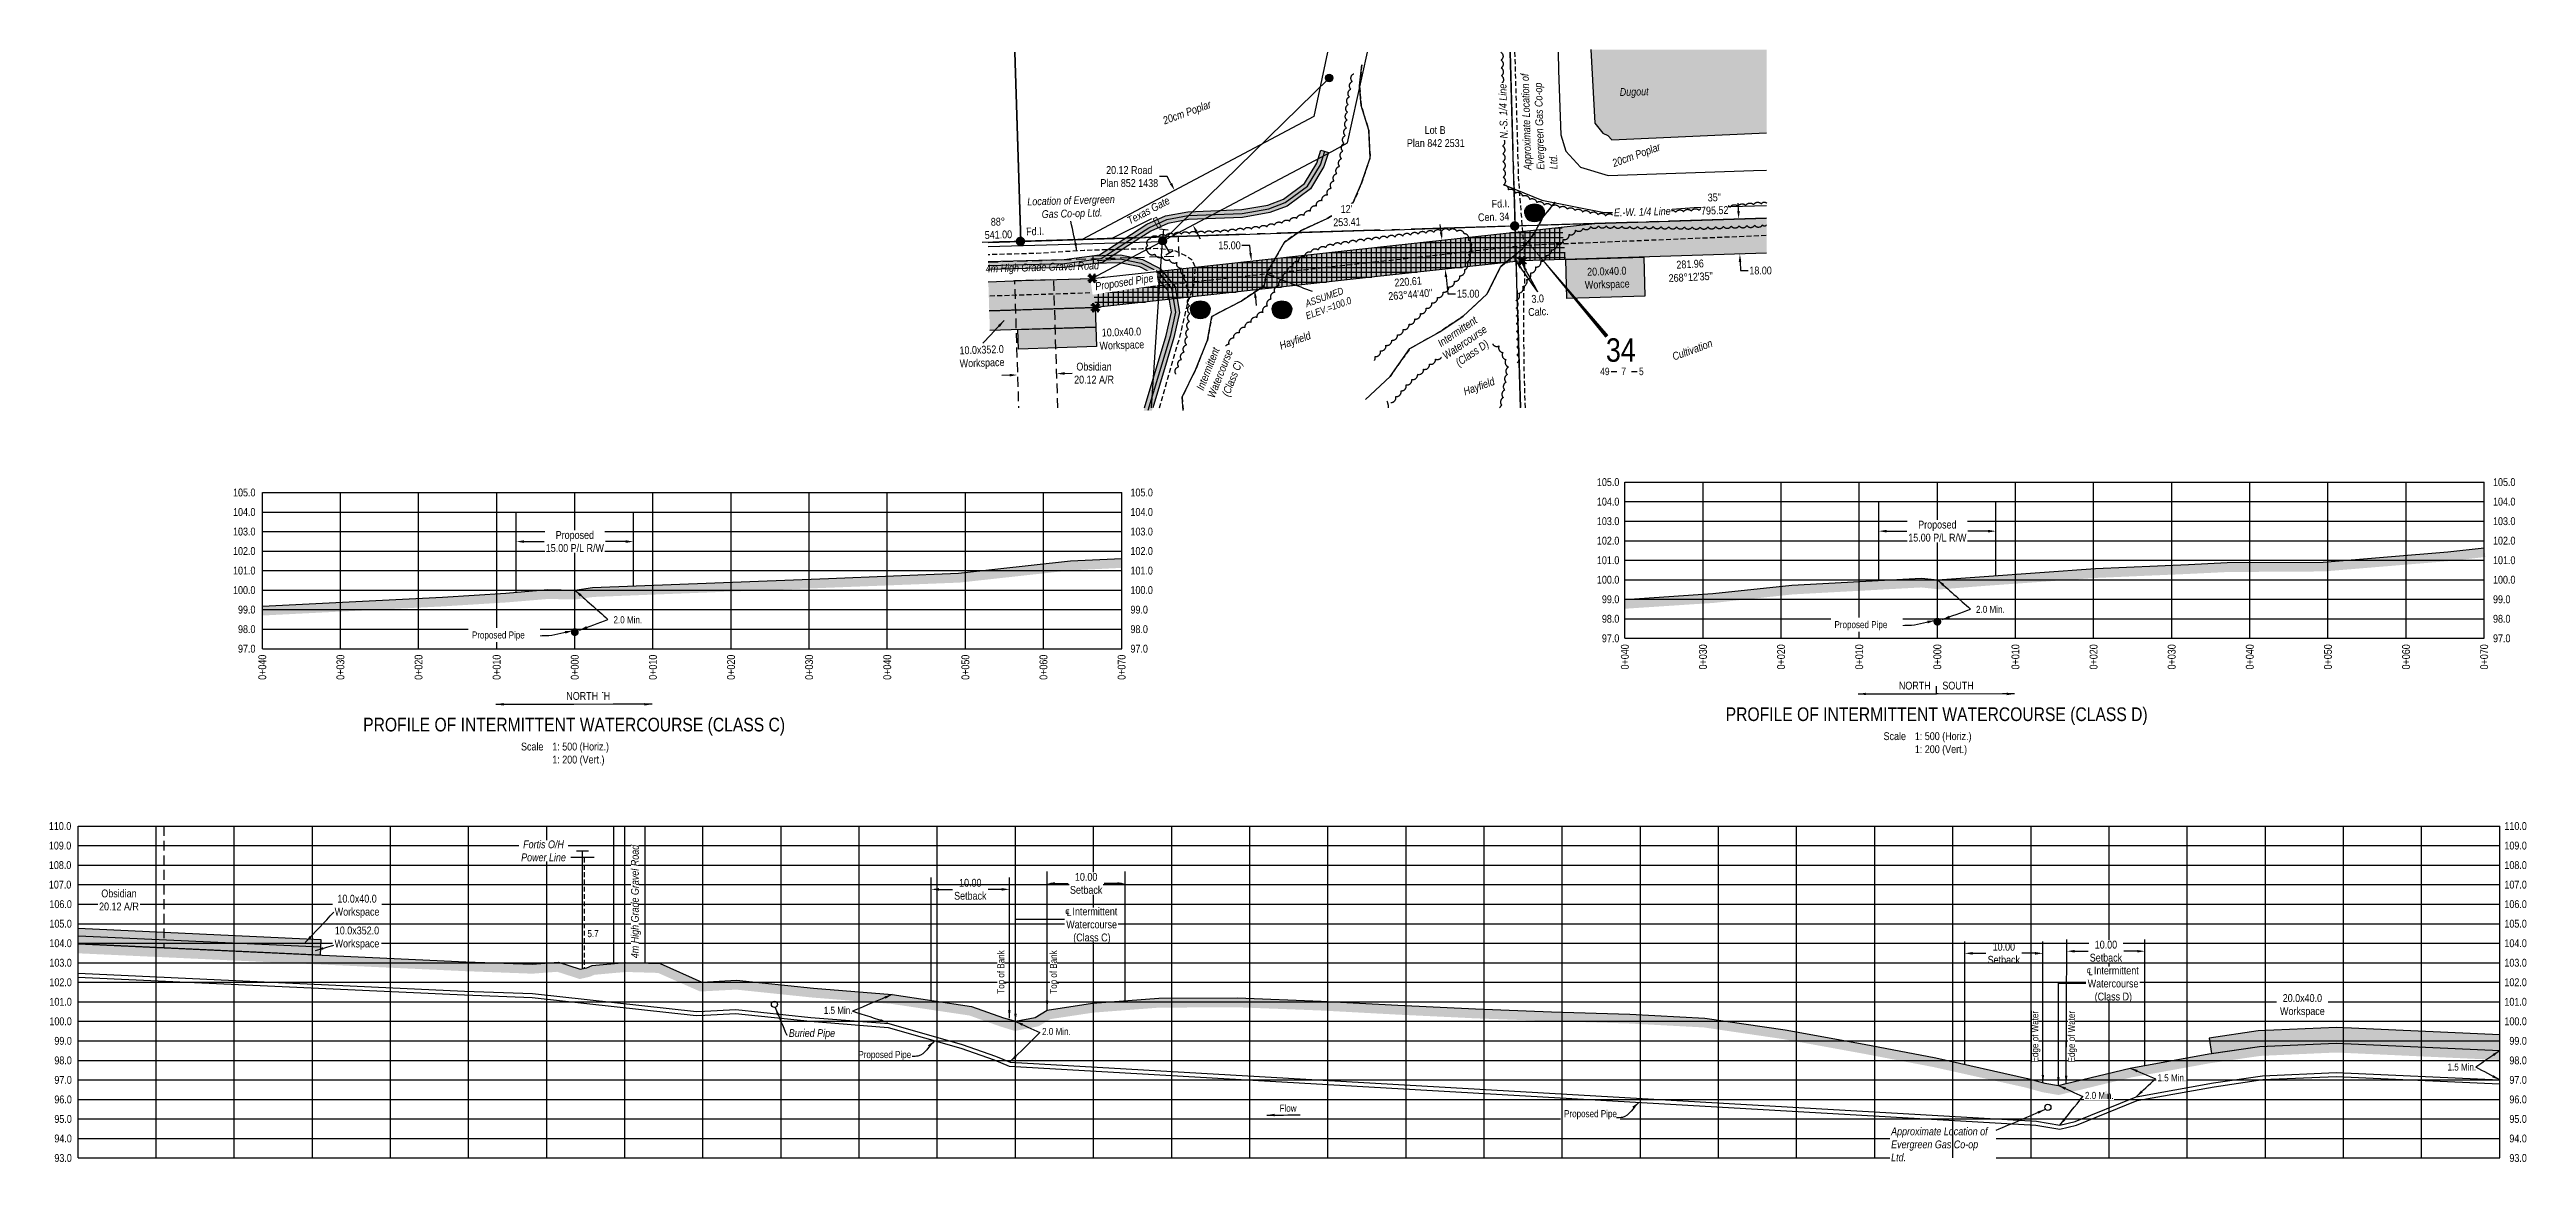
# Model space of a CAD drawing. Extents: x 633830 to 642643, y 5901646 to 5905452.
# Drawn here: x 634656 to 637827, y 5901812 to 5903237 of the extents above; entities that cross this region are included whole.
import ezdxf
from ezdxf.enums import TextEntityAlignment as Align

# ---------------------------------------------------------------- set-up
doc = ezdxf.new("R2010")
doc.units = 0
doc.header["$LTSCALE"] = 5
doc.header["$PDSIZE"] = 5
for name, pattern in [('0', [1, 1, 0]), ('foc-ACCESSROAD', [3.75, 2.5, -1.25]), ('foc-FLOWLINE', [3.75, 2.5, -1.25]), ('foc-QUARTERLINE', [33, 25, -3, 2, -3]), ('foc-TIELINE', [1.875, 1.25, -0.625]), ('foc-TOPO', [1, 0.2, -0.8]), ('POWERLINE5', [7.8, 2.4, -0.6, 0.6, -0.6, 0.6, -0.6, 2.4]), ('UG_PIPE', [1.875, 1.25, -0.625])]:
    doc.linetypes.add(name, pattern=pattern)
doc.layers.get('Defpoints').update_dxf_attribs({"color": 9})
for name, color, linetype in [('10', 1, 'Continuous'), ('9', 3, 'Continuous'), ('AS-FENCE', 48, 'foc-FENCE'), ('AS-PIPE-UG', 44, 'UG_PIPE'), ('AS-PIPE-UG-T', 44, 'Continuous'), ('AS-POWER', 104, 'foc-POWER'), ('AS-POWER-EXISTING', 72, 'POWERLINE5'), ('AS-POWER-T', 104, 'Continuous'), ('AS-ROADS', 254, 'Continuous'), ('AS-SYMBOL', 7, 'Continuous'), ('C-AR', 13, 'foc-ACCESSROAD'), ('C-WS-S', 13, 'Continuous'), ('CG-NOTES', 7, 'Continuous'), ('DETAIL-T', 7, 'Continuous'), ('F-EZE', 190, 'foc-FLOWLINE'), ('L-BD', 7, 'Continuous'), ('L-DETAIL-T', 3, 'Continuous'), ('L-MON', 1, 'Continuous'), ('L-MON-T', 1, 'Continuous'), ('L-QSEC', 8, 'foc-QUARTERLINE'), ('L-SEC', 7, 'Continuous'), ('L-SECLBL', 7, 'Continuous'), ('L-TITLEDB', 4, 'Continuous'), ('L-TITLEDB-T', 4, 'Continuous'), ('P-CROSSINGS', 250, 'Continuous'), ('P-CROSSINGS-GRID', 8, 'Continuous'), ('P-CROSSINGS-GROUND', 48, 'foc-TOPO'), ('P-CROSSINGS-LINE', 3, 'Continuous'), ('P-LTO', 14, 'Continuous'), ('P-PROPOSED', 10, 'Continuous'), ('P-PROPOSED-H', 21, 'Continuous'), ('P-TEMP-BLUE-BORE-H', 131, 'Continuous'), ('P-TEMP-H', 41, 'Continuous'), ('P-TEMP-NO CUT-H', 104, 'Continuous'), ('P-TEMP_WORKSPACE', 46, 'Continuous'), ('P-TXT', 4, 'Continuous'), ('S-T7', 7, 'Continuous'), ('T-BUSH', 110, '0'), ('T-BUSH-T', 110, 'Continuous'), ('T-TIE', 201, 'foc-TIELINE'), ('T-WATER', 160, 'Continuous'), ('T-WATER-H', 133, 'Continuous'), ('T-WATER-T', 170, 'Continuous'), ('WATERCOURSE', 146, 'foc-TIELINE')]:
    doc.layers.add(name, color=color, linetype=linetype)
doc.layers.add('T-TEXT', color=48, linetype='Continuous', lineweight=18)
doc.styles.add('140', font='ARIALN.TTF', dxfattribs={"height": 15})
doc.styles.add('80', font='ARIALN.TTF', dxfattribs={"height": 10})
doc.styles.add('80CG', font='ARIALN.TTF', dxfattribs={"height": 10})
doc.styles.add('80L', font='ARIALN.TTF', dxfattribs={"height": 10})
doc.styles.add('80LS', font='ARIALNI.TTF', dxfattribs={"height": 10})
doc.styles.add('Crossing', font='ARIALN.TTF', dxfattribs={"height": 10})
doc.styles.add('foc-LtypeFont', font='ARIALN.TTF', dxfattribs={"height": 7.35})
doc.styles.add('SIMPLEX', font='ARIALN.TTF')
doc.linetypes.add('foc-FENCE', pattern='A,10,-1,["X",foc-LtypeFont,S=0.2,R=0,X=-0.625,Y=-0.75],-1.24', length=12.24)
doc.linetypes.add('foc-POWER', pattern='A,6,-1,["P",foc-LtypeFont,S=0.2,R=0,X=-0.625,Y=-0.75],-1.24,4', length=12.24)
doc.linetypes.add('foc-TOPO-flowdirection-NOLINE', pattern='A,0,[">",foc-LtypeFont,S=0.3,R=0,X=0,Y=-0.945],-20,[">",foc-LtypeFont,S=0.3,R=0,X=0,Y=-0.945],0', length=20)
doc.dimstyles.new('Compass 5 000', dxfattribs={"dimscale": 5, "dimtxt": 9, "dimasz": 2, "dimexe": 0.2, "dimexo": 0.0625, "dimgap": 0.5, "dimtad": 0, "dimtih": 1, "dimtoh": 1, "dimzin": 0, "dimdsep": 46, "dimtxsty": '80CG', "dimcen": 0.1, "dimse1": 1, "dimse2": 1, "dimclrd": 256, "dimclrt": 256, "dimaunit": 1, "dimadec": 4, "dimazin": 0, "dimtfac": 0.06, "dimtofl": 0, "dimtmove": 0, "dimatfit": 1, "dimfxl": 0.2, "dimtolj": 1, "dimtzin": 0, "dimlwd": -1, "dimarcsym": 0})

msp = doc.modelspace()

# ---------------------------------------------------------------- texts
at = {"style": '80'}
for s, p in [('0+040', (634928.579, 5902461.773)), ('0+030', (635028.579, 5902461.773)), ('0+020', (635128.579, 5902461.773)), ('0+010', (635228.579, 5902461.773)), ('0+000', (635328.579, 5902461.773)), ('0+010', (635428.579, 5902461.773)), ('0+020', (635528.579, 5902461.773)), ('0+030', (635628.579, 5902461.773)), ('0+040', (635728.579, 5902461.773)), ('0+050', (635828.579, 5902461.773)), ('0+060', (635928.579, 5902461.773)), ('0+070', (636028.579, 5902461.773)), ('0+040', (636672.753, 5902475.054)), ('0+030', (636772.753, 5902475.054)), ('0+020', (636872.753, 5902475.054)), ('0+010', (636972.753, 5902475.054)), ('0+010', (637172.753, 5902475.054)), ('0+020', (637272.753, 5902475.054)), ('0+030', (637372.753, 5902475.054)), ('0+040', (637472.753, 5902475.054)), ('0+050', (637572.753, 5902475.054)), ('0+060', (637672.753, 5902475.054)), ('0+070', (637772.753, 5902475.054))]:
    msp.add_text(s, height=10, rotation=90, dxfattribs=at).set_placement(p, align=Align.MIDDLE_RIGHT)
at = {"char_height": 9, "attachment_point": 1, "style": '80L'}
for s, insert in [('2.0 Min.', (637122.303, 5902524.27)), ('2.0 Min.', (635378.129, 5902510.989)), ('1.5 Min.', (635647.344, 5902010.918)), ('2.0 Min.', (635926.769, 5901983.867)), ('1.5 Min.', (637725.865, 5901938.319))]:
    msp.add_mtext_dynamic_manual_height_columns(s, width=45.31074, gutter_width=45, heights=[0], dxfattribs=dict(at, insert=insert))
at = {"layer": 'CG-NOTES', "insert": (636256.886, 5902913.026), "char_height": 9, "attachment_point": 1, "rotation": 20, "style": '80L'}
msp.add_mtext_dynamic_manual_height_columns('\\pi6.0606;{\\fArial Narrow|b0|i1|c0|p34;ASSUMED\\P\\pi1.1862;ELEV.=100.0}', width=63.02715, gutter_width=45, heights=[0], dxfattribs=at)
at = {"layer": 'DETAIL-T', "char_height": 10, "attachment_point": 1, "style": '80L'}
for insert in [(637003.967, 5902362.43), (635259.793, 5902349.149)]:
    msp.add_mtext_dynamic_manual_height_columns('Scale^I1: 500 (Horiz.)\\P^I1: 200 (Vert.)', width=217.1051, gutter_width=45, heights=[0], dxfattribs=dict(at, insert=insert))
at = {"layer": 'L-BD', "color": 2, "insert": (635870.197, 5903021.2), "char_height": 9.9971, "width": 34.56475, "attachment_point": 2, "rotation": 1.7914, "style": '80L'}
msp.add_mtext('88° 541.00', dxfattribs=at)
at = {"layer": 'L-BD', "attachment_point": 2, "style": '80L'}
for s, insert, char_height, width, rotation in [("281.96\\P268°12'35''", (636755.986, 5902966.875), 9.99711, 57.22624, 3.101), ("220.61\\P 263°44'40''", (636394.874, 5902944.409), 10, 143.52106, 4.7595)]:
    msp.add_mtext(s, dxfattribs=dict(at, insert=insert, char_height=char_height, width=width, rotation=rotation))
at = {"layer": 'L-DETAIL-T', "char_height": 17.5, "attachment_point": 2, "rotation": 0, "style": '140'}
for s, insert, width in [('PROFILE OF INTERMITTENT WATERCOURSE (CLASS D)', (637071.903, 5902394.304), 559.49011), ('PROFILE OF INTERMITTENT WATERCOURSE (CLASS C)', (635327.729, 5902381.022), 539.10576)]:
    msp.add_mtext(s, dxfattribs=dict(at, insert=insert, width=width))
at = {"layer": 'L-TITLEDB-T', "insert": (636392.49, 5903138.47), "char_height": 10, "attachment_point": 1, "style": '80L'}
msp.add_mtext_dynamic_manual_height_columns('\\pi24.068;Lot B\\P\\pi1.2885;Plan 842 2531', width=73.47051, gutter_width=50.014, heights=[0], dxfattribs=at)
at = {"layer": 'L-TITLEDB-T', "insert": (636560.908, 5902922.624), "char_height": 10, "width": 56.6797, "attachment_point": 2, "rotation": 3.101, "style": '80L'}
msp.add_mtext('3.0\\PCalc.', dxfattribs=at)
at = {"layer": 'P-TEMP_WORKSPACE', "char_height": 9.99711, "width": 62.63303, "attachment_point": 2, "rotation": 1.825684, "style": '80LS'}
for s, insert in [('{\\fArial Narrow|b0|i0|c0|p34;20.0x40.0\\PWorkspace}', (636649.495, 5902957.696)), ('{\\fArial Narrow|b0|i0|c0|p34;10.0x40.0\\PWorkspace}', (636028.205, 5902879.872)), ('{\\fArial Narrow|b0|i0|c0|p34;10.0x352.0\\PWorkspace}', (635849.251, 5902857.194))]:
    msp.add_mtext(s, dxfattribs=dict(at, insert=insert))
at = {"layer": 'S-T7', "style": '80'}
for s, p in [('105.0', (634919.822, 5902669.441)), ('105.0', (636665.685, 5902682.723)), ('104.0', (634919.822, 5902644.441)), ('104.0', (636665.685, 5902657.723)), ('103.0', (634919.822, 5902619.441)), ('103.0', (636665.685, 5902632.723)), ('102.0', (636665.685, 5902607.723)), ('102.0', (634919.822, 5902594.441)), ('101.0', (636665.685, 5902582.723)), ('101.0', (634919.822, 5902569.441)), ('100.0', (634919.822, 5902544.441)), ('100.0', (636665.685, 5902557.723)), ('99.0', (634919.822, 5902519.441)), ('99.0', (636665.685, 5902532.723)), ('98.0', (634919.822, 5902494.441)), ('98.0', (636665.685, 5902507.723)), ('97.0', (636665.685, 5902482.723)), ('97.0', (634919.822, 5902469.441)), ('110.0', (634684.046, 5902242.349)), ('110.0', (637827.352, 5902242.349)), ('109.0', (634684.046, 5902217.349)), ('108.0', (634684.102, 5902192.349)), ('109.0', (637827.352, 5902217.349)), ('108.0', (637827.352, 5902192.349)), ('107.0', (634684.102, 5902167.349)), ('107.0', (637827.352, 5902167.349)), ('106.0', (634684.747, 5902142.349)), ('106.0', (637827.352, 5902142.349)), ('105.0', (634684.747, 5902117.349)), ('105.0', (637827.352, 5902117.349)), ('104.0', (634684.747, 5902092.349)), ('103.0', (634684.747, 5902067.349)), ('104.0', (637827.352, 5902092.349)), ('103.0', (637827.352, 5902067.349)), ('102.0', (634684.747, 5902042.349)), ('102.0', (637827.352, 5902042.349)), ('101.0', (634684.747, 5902017.349)), ('101.0', (637827.352, 5902017.349)), ('100.0', (634684.747, 5901992.349)), ('100.0', (637827.352, 5901992.349)), ('99.0', (634684.747, 5901967.349)), ('98.0', (634684.747, 5901942.349)), ('99.0', (637827.352, 5901967.349)), ('98.0', (637827.352, 5901942.349)), ('97.0', (634684.747, 5901917.349)), ('97.0', (637827.352, 5901917.349)), ('96.0', (634684.747, 5901892.349)), ('96.0', (637827.352, 5901892.349)), ('95.0', (634684.747, 5901867.349)), ('94.0', (634684.747, 5901842.349)), ('95.0', (637827.352, 5901867.349)), ('94.0', (637827.352, 5901842.349)), ('93.0', (634684.747, 5901817.349)), ('93.0', (637827.352, 5901817.349))]:
    msp.add_text(s, height=10, dxfattribs=at).set_placement(p, align=Align.MIDDLE_RIGHT)
for s, p in [('105.0', (636039.935, 5902669.441)), ('105.0', (637784.109, 5902682.723)), ('104.0', (636039.935, 5902644.441)), ('104.0', (637784.109, 5902657.723)), ('103.0', (636039.935, 5902619.441)), ('103.0', (637784.109, 5902632.723)), ('102.0', (637784.109, 5902607.723)), ('102.0', (636039.935, 5902594.441)), ('101.0', (637784.109, 5902582.723)), ('101.0', (636039.935, 5902569.441)), ('100.0', (636039.935, 5902544.441)), ('100.0', (637784.109, 5902557.723)), ('99.0', (636039.935, 5902519.441)), ('99.0', (637784.109, 5902532.723)), ('98.0', (636039.935, 5902494.441)), ('98.0', (637784.109, 5902507.723)), ('97.0', (637784.109, 5902482.723)), ('97.0', (636039.935, 5902469.441))]:
    msp.add_text(s, height=10, dxfattribs=at).set_placement(p, align=Align.MIDDLE_LEFT)
at = {"layer": 'T-BUSH-T', "insert": (636110.453, 5903160.952), "char_height": 10, "width": 152.2835, "attachment_point": 2, "rotation": 20, "style": '80LS'}
msp.add_mtext('20cm Poplar', dxfattribs=at)
at = {"layer": 'T-TEXT', "style": '80LS'}
for s, p in [('Hayfield', (636250.581, 5902864.071)), ('Cultivation', (636759.12, 5902852.175)), ('Hayfield', (636486.015, 5902805.41))]:
    msp.add_text(s, height=10, rotation=20, dxfattribs=at).set_placement(p, align=Align.MIDDLE_CENTER)
at = {"layer": 'T-TEXT', "insert": (636060.52, 5903034.956), "char_height": 10, "width": 152.2835, "attachment_point": 2, "rotation": 27.915193, "style": '80LS'}
msp.add_mtext('Texas Gate', dxfattribs=at)
at = {"layer": 'T-TIE', "insert": (635344.797, 5902109.158), "char_height": 9, "attachment_point": 1, "style": '80L'}
msp.add_mtext_dynamic_manual_height_columns('5.7', width=13.93379, gutter_width=45, heights=[0], dxfattribs=at)
at = {"layer": 'T-WATER', "insert": (636665.761, 5903187.077), "char_height": 10, "attachment_point": 1, "rotation": 1.478252, "style": '80L'}
msp.add_mtext_dynamic_manual_height_columns('\\pi0.33169;{\\fArial Narrow|b0|i1|c0|p34;Dugout}', width=37.49148, gutter_width=50.014, heights=[0], dxfattribs=at)

# ---------------------------------------------------------------- blocks, each defined once
blk = doc.blocks.new('PLIA')
at = {"color": 255, "const_width": 1}
blk.add_lwpolyline([(-0.5, 0, 1), (0.5, 0, 1)], format="xyb", close=True, dxfattribs=at)
blk = doc.blocks.new('PLIAA')
blk.add_blockref('PLIA', (0, 0))
blk = doc.blocks.new('PLIB')
at = {"color": 1}
blk.add_circle((0, 0), 0.8, dxfattribs=at)
blk = doc.blocks.new('PLIBB')
blk.add_blockref('PLIB', (0, 0))
blk = doc.blocks.new('PLICC')
for name in ['PLIAA', 'PLIBB']:
    blk.add_blockref(name, (0, 0))
blk = doc.blocks.new('PLI')
blk.add_blockref('PLICC', (0, 0))
blk = doc.blocks.new('*D98')
at = {"transparency": 16777216}
for p, q in [((637117.9, 5902079.4), (637135, 5902079.4)), ((637197.9, 5902079.4), (637180.9, 5902079.4))]:
    blk.add_line(p, q, dxfattribs=at)
for points in [[(637117.9, 5902081.1), (637117.9, 5902077.7), (637107.9, 5902079.4)], [(637197.9, 5902081.1), (637197.9, 5902077.7), (637207.9, 5902079.4)]]:
    blk.add_solid(points, dxfattribs=at)
at = {"layer": 'Defpoints', "color": 0, "transparency": 16777216}
for p in [(637107.9, 5902079.4), (637107.9, 5902060.9), (637207.9, 5902060.9)]:
    blk.add_point(p, dxfattribs=at)
at = {"transparency": 16777216, "insert": (637157.9, 5902079.4), "char_height": 10, "attachment_point": 5, "style": '80CG'}
blk.add_mtext('\\A1;10.00\\PSetback', dxfattribs=at)
blk = doc.blocks.new('*D97')
at = {"transparency": 16777216}
for p, q in [((637248.6, 5902082.1), (637265.7, 5902082.1)), ((637328.6, 5902082.1), (637311.5, 5902082.1))]:
    blk.add_line(p, q, dxfattribs=at)
for points in [[(637248.6, 5902083.7), (637248.6, 5902080.4), (637238.6, 5902082.1)], [(637328.6, 5902083.7), (637328.6, 5902080.4), (637338.6, 5902082.1)]]:
    blk.add_solid(points, dxfattribs=at)
at = {"layer": 'Defpoints', "color": 0, "transparency": 16777216}
for p in [(637238.6, 5902082.1), (637238.6, 5902063.6), (637338.6, 5902063.6)]:
    blk.add_point(p, dxfattribs=at)
at = {"transparency": 16777216, "insert": (637288.6, 5902082.1), "char_height": 10, "attachment_point": 5, "style": '80CG', "bg_fill": 3, "box_fill_scale": 1.1, "bg_fill_color": 256, "bg_fill_true_color": 13158600, "bg_fill_transparency": 0}
blk.add_mtext('\\A1;10.00\\PSetback', dxfattribs=at)
blk = doc.blocks.new('*D100')
at = {"transparency": 16777216}
for p, q in [((635794.9, 5902161.3), (635812, 5902161.3)), ((635874.9, 5902161.3), (635857.8, 5902161.3))]:
    blk.add_line(p, q, dxfattribs=at)
for points in [[(635794.9, 5902163), (635794.9, 5902159.6), (635784.9, 5902161.3)], [(635874.9, 5902163), (635874.9, 5902159.6), (635884.9, 5902161.3)]]:
    blk.add_solid(points, dxfattribs=at)
at = {"layer": 'Defpoints', "color": 0, "transparency": 16777216}
for p in [(635784.9, 5902161.3), (635784.9, 5902142.8), (635884.9, 5902142.8)]:
    blk.add_point(p, dxfattribs=at)
at = {"transparency": 16777216, "insert": (635834.9, 5902161.3), "char_height": 10, "attachment_point": 5, "style": '80CG'}
blk.add_mtext('\\A1;10.00\\PSetback', dxfattribs=at)
blk = doc.blocks.new('*D99')
at = {"transparency": 16777216}
for p, q in [((635943.2, 5902168.9), (635960.2, 5902168.9)), ((636023.2, 5902168.9), (636006.1, 5902168.9))]:
    blk.add_line(p, q, dxfattribs=at)
for points in [[(635943.2, 5902170.5), (635943.2, 5902167.2), (635933.2, 5902168.9)], [(636023.2, 5902170.5), (636023.2, 5902167.2), (636033.2, 5902168.9)]]:
    blk.add_solid(points, dxfattribs=at)
at = {"layer": 'Defpoints', "color": 0, "transparency": 16777216}
for p in [(635933.2, 5902168.9), (635933.2, 5902150.4), (636033.2, 5902150.4)]:
    blk.add_point(p, dxfattribs=at)
at = {"transparency": 16777216, "insert": (635983.2, 5902168.9), "char_height": 10, "attachment_point": 5, "style": '80CG', "bg_fill": 3, "box_fill_scale": 1.1, "bg_fill_color": 256, "bg_fill_true_color": 13158600, "bg_fill_transparency": 0}
blk.add_mtext('\\A1;10.00\\PSetback', dxfattribs=at)
blk = doc.blocks.new('*D101')
at = {"transparency": 16777216}
for p, q in [((635263.7, 5902606.6), (635289.6, 5902606.6)), ((635393.7, 5902606.6), (635367.8, 5902606.6))]:
    blk.add_line(p, q, dxfattribs=at)
for points in [[(635263.7, 5902608.3), (635263.7, 5902604.9), (635253.7, 5902606.6)], [(635393.7, 5902608.3), (635393.7, 5902604.9), (635403.7, 5902606.6)]]:
    blk.add_solid(points, dxfattribs=at)
at = {"layer": 'Defpoints', "color": 0, "transparency": 16777216}
for p in [(635253.7, 5902611.1), (635403.7, 5902611.1), (635403.7, 5902606.6)]:
    blk.add_point(p, dxfattribs=at)
at = {"transparency": 16777216, "insert": (635328.7, 5902606.6), "char_height": 10, "attachment_point": 5, "style": '80CG', "bg_fill": 3, "box_fill_scale": 1.1, "bg_fill_color": 256, "bg_fill_true_color": 13158600, "bg_fill_transparency": 0}
blk.add_mtext('\\A1;Proposed\\P15.00 P/L R/W', dxfattribs=at)
blk = doc.blocks.new('L-SECLBL')
at = {"layer": '9', "color": 7}
for p, q in [((-5.1, -27.8), (-12.3, -27.8)), ((20.7, -27.8), (13.5, -27.8))]:
    blk.add_line(p, q, dxfattribs=at)
at = {"layer": '10', "color": 2, "style": 'SIMPLEX'}
blk.add_attdef('SEC', text='', height=30, dxfattribs=at).set_placement((0, 0), align=Align.MIDDLE)
at = {"layer": '10', "color": 5, "style": '80L'}
blk.add_attdef('TWP', text='', height=9.5, dxfattribs=at).set_placement((-14.4, -27.4), align=Align.MIDDLE_RIGHT)
blk.add_attdef('RGE', text='', height=9.5, dxfattribs=at).set_placement((3.6, -27.4), align=Align.MIDDLE_CENTER)
blk.add_attdef('MER', text='', height=9.5, dxfattribs=at).set_placement((23.2, -27.4), align=Align.MIDDLE_LEFT)
blk = doc.blocks.new('xing2')
h = blk.add_hatch(color=50)
h.dxf.hatch_style = 1
edge = h.paths.add_edge_path()
edge.add_ellipse((0, 0), major_axis=(-12.5, 0), ratio=0.816297, start_angle=0, end_angle=360)
h = blk.add_hatch(color=250)
h.dxf.hatch_style = 1
edge = h.paths.add_edge_path()
edge.add_ellipse((0, -2), major_axis=(-12.5, 0), ratio=0.816297, start_angle=0, end_angle=180)
edge.add_line((12.5, -2), (12.5, 0))
edge.add_ellipse((0, 0), major_axis=(-12.5, 0), ratio=0.816297, start_angle=0, end_angle=180, ccw=False)
edge.add_line((-12.5, 0), (-12.5, -2))
at = {"color": 250}
blk.add_ellipse((0, 0), major_axis=(-12.5, 0), ratio=0.816297, dxfattribs=at)
blk.add_ellipse((0, -2), major_axis=(-12.5, 0), ratio=0.816297, start_param=0, end_param=3.141593, dxfattribs=at)
at = {"color": 250, "style": 'Crossing'}
blk.add_attdef('CROSSING', text='', height=9, dxfattribs=at).set_placement((0.1, 0), align=Align.MIDDLE_CENTER)
at = {"color": 250, "style": 'Crossing', "flags": 1}
for tag, p in [('DESCRIPTION', (0.1, -25.8)), ('OWNER', (0.1, -12.5)), ('LOCATION', (0.1, -39.3)), ('DWG_REF', (0.1, -52.8))]:
    blk.add_attdef(tag, text='', height=9, dxfattribs=at).set_placement(p, align=Align.MIDDLE_CENTER)
blk = doc.blocks.new('fdia')
at = {"color": 255, "const_width": 1}
blk.add_lwpolyline([(-0.5, 0, 1), (0.5, 0, 1)], format="xyb", close=True, dxfattribs=at)
blk = doc.blocks.new('Fdiaa')
blk.add_blockref('fdia', (0, 0))
blk = doc.blocks.new('fdib')
at = {"color": 1, "const_width": 1.6}
blk.add_lwpolyline([(-0.4, 0, 1), (0.4, 0, 1)], format="xyb", close=True, dxfattribs=at)
at = {"color": 1}
blk.add_circle((0, 0), 0.8, dxfattribs=at)
blk = doc.blocks.new('Fdibb')
blk.add_blockref('fdib', (0, 0))
blk = doc.blocks.new('fdicc')
for name in ['Fdibb', 'Fdiaa']:
    blk.add_blockref(name, (0, 0))
blk = doc.blocks.new('FDI')
blk.add_blockref('fdicc', (0, 0))
blk = doc.blocks.new('TEMP')
h = blk.add_hatch(color=255)
h.dxf.hatch_style = 1
h.paths.add_polyline_path([(0, 0.25), (-0.67, 1.15), (-0.67, 0.67), (-1.15, 0.67), (-0.25, 0), (-1.15, -0.67), (-0.67, -0.67), (-0.67, -1.15), (0, -0.25), (0.67, -1.15), (0.67, -0.67), (1.15, -0.67), (0.25, 0), (1.15, 0.67), (0.67, 0.67), (0.67, 1.15)])
h.paths.add_polyline_path([(0.57, 0.85), (0.57, 0.57), (0.85, 0.57), (0.08, 0), (0.85, -0.57), (0.57, -0.57), (0.57, -0.85), (0, -0.08), (-0.57, -0.85), (-0.57, -0.57), (-0.85, -0.57), (-0.08, 0), (-0.85, 0.57), (-0.57, 0.57), (-0.57, 0.85), (0, 0.08)], flags=16)
h = blk.add_hatch(color=1)
h.dxf.hatch_style = 1
h.paths.add_polyline_path([(0, 0.08), (-0.57, 0.85), (-0.57, 0.57), (-0.85, 0.57), (-0.08, 0), (-0.85, -0.57), (-0.57, -0.57), (-0.57, -0.85), (0, -0.08), (0.57, -0.85), (0.57, -0.57), (0.85, -0.57), (0.08, 0), (0.85, 0.57), (0.57, 0.57), (0.57, 0.85)])
at = {"color": 1}
for p, q in [((-0.08, 0), (0.08, 0)), ((0, 0.08), (0, -0.08))]:
    blk.add_line(p, q, dxfattribs=at)
at = {"color": 255, "flags": 128}
blk.add_lwpolyline([(-0.25, 0), (-1.15, 0.67), (-0.67, 0.67), (-0.67, 1.15), (0, 0.25), (0.67, 1.15), (0.67, 0.67), (1.15, 0.67), (0.25, 0), (1.15, -0.67), (0.67, -0.67), (0.67, -1.15), (0, -0.25), (-0.67, -1.15), (-0.67, -0.67), (-1.15, -0.67)], close=True, dxfattribs=at)
at = {"color": 1, "flags": 128}
blk.add_lwpolyline([(-0.08, 0), (-0.85, 0.57), (-0.57, 0.57), (-0.57, 0.85), (0, 0.08), (0.57, 0.85), (0.57, 0.57), (0.85, 0.57), (0.08, 0), (0.85, -0.57), (0.57, -0.57), (0.57, -0.85), (0, -0.08), (-0.57, -0.85), (-0.57, -0.57), (-0.85, -0.57)], close=True, dxfattribs=at)
blk = doc.blocks.new('POWERPOLE')
h = blk.add_hatch(color=255)
edge = h.paths.add_edge_path()
edge.add_arc((0, 0), 0.96, 0, 360)
at = {"linetype": 'Continuous'}
for p, q in [((0.68, -0.68), (-0.68, 0.68)), ((-0.68, -0.68), (0.68, 0.68))]:
    blk.add_line(p, q, dxfattribs=at)
blk.add_circle((0, 0), 0.96, dxfattribs=at)
blk = doc.blocks.new('*U107')
at = {"color": 72}
blk.add_line((1.09, -0.13), (-1.09, 0.13), dxfattribs=at)
at = {"layer": 'AS-SYMBOL', "color": 72, "flags": 128}
blk.add_lwpolyline([(-0.34, -2.95), (0, 0)], dxfattribs=at)
blk = doc.blocks.new('*U108')
at = {"color": 72}
blk.add_line((-0.95, -0.56), (0.95, 0.56), dxfattribs=at)
at = {"layer": 'AS-SYMBOL', "color": 72, "flags": 128}
blk.add_lwpolyline([(-1.76, 2.98), (0, 0)], dxfattribs=at)
blk = doc.blocks.new('*D103')
at = {"layer": 'C-WS-S', "transparency": 16777216}
for p, q in [((635885.3, 5902819.6), (635875.3, 5902819.3)), ((635955.5, 5902821.9), (635965.5, 5902822.2))]:
    blk.add_line(p, q, dxfattribs=at)
for points in [[(635885.2, 5902821.3), (635885.3, 5902818), (635895.3, 5902819.9)], [(635955.5, 5902823.5), (635955.6, 5902820.2), (635945.5, 5902821.5)]]:
    blk.add_solid(points, dxfattribs=at)
at = {"layer": 'Defpoints', "color": 0, "transparency": 16777216}
for p in [(635945.5, 5902821.5), (635896.1, 5902792.7), (635946.4, 5902794.3)]:
    blk.add_point(p, dxfattribs=at)
at = {"layer": 'C-WS-S', "transparency": 16777216, "insert": (635993.3, 5902822.2), "char_height": 10, "attachment_point": 5, "style": '80CG'}
blk.add_mtext('\\A1;Obsidian\\P20.12 A/R', dxfattribs=at)
blk = doc.blocks.new('*D102')
at = {"layer": 'Defpoints', "color": 0, "transparency": 16777216}
for p in [(636094, 5903055), (636096.5, 5903056.3), (636117.4, 5903010.7)]:
    blk.add_point(p, dxfattribs=at)
at = {"layer": 'L-TITLEDB-T', "transparency": 16777216}
for p, q in [((636087.1, 5903073.9), (636077.1, 5903073.9)), ((636091.8, 5903065.1), (636087.1, 5903073.9)), ((636124.6, 5903003.2), (636129.3, 5902994.3))]:
    blk.add_line(p, q, dxfattribs=at)
for points in [[(636093.3, 5903065.9), (636090.3, 5903064.3), (636096.5, 5903056.3)], [(636126.1, 5903003.9), (636123.1, 5903002.4), (636119.9, 5903012)]]:
    blk.add_solid(points, dxfattribs=at)
at = {"layer": 'L-TITLEDB-T', "transparency": 16777216, "insert": (636038.4, 5903073.9), "char_height": 10, "attachment_point": 5, "style": '80CG'}
blk.add_mtext('\\A1;20.12 Road\\PPlan 852 1438', dxfattribs=at)
blk = doc.blocks.new('*D104')
at = {"layer": 'Defpoints', "color": 0, "transparency": 16777216}
for p in [(636435.7, 5902992.3), (636439.8, 5902955), (636442.8, 5902955.3)]:
    blk.add_point(p, dxfattribs=at)
at = {"layer": 'P-TXT', "transparency": 16777216}
for p, q in [((636437.6, 5903002.5), (636436.5, 5903012.5)), ((636443.9, 5902945.3), (636446.2, 5902923.9)), ((636446.2, 5902923.9), (636456.2, 5902923.9))]:
    blk.add_line(p, q, dxfattribs=at)
for points in [[(636439.3, 5903002.7), (636436, 5903002.3), (636438.7, 5902992.6)], [(636445.5, 5902945.5), (636442.2, 5902945.2), (636442.8, 5902955.3)]]:
    blk.add_solid(points, dxfattribs=at)
at = {"layer": 'P-TXT', "transparency": 16777216, "insert": (636472.2, 5902923.9), "char_height": 10, "attachment_point": 5, "style": '80CG'}
blk.add_mtext('\\A1;15.00', dxfattribs=at)
blk = doc.blocks.new('*D105')
at = {"layer": 'Defpoints', "color": 0, "transparency": 16777216}
for p in [(636832, 5903020.2), (636820, 5902974.8), (636833.4, 5902975.2)]:
    blk.add_point(p, dxfattribs=at)
at = {"layer": 'P-TXT', "transparency": 16777216}
for p, q in [((636818.2, 5903029.7), (636817.9, 5903039.7)), ((636820.3, 5902964.8), (636820.6, 5902953.6)), ((636820.6, 5902953.6), (636830.6, 5902953.6))]:
    blk.add_line(p, q, dxfattribs=at)
for points in [[(636819.9, 5903029.8), (636816.6, 5903029.7), (636818.5, 5903019.8)], [(636821.9, 5902964.8), (636818.6, 5902964.7), (636820, 5902974.8)]]:
    blk.add_solid(points, dxfattribs=at)
at = {"layer": 'P-TXT', "transparency": 16777216, "insert": (636846.5, 5902953.6), "char_height": 10, "attachment_point": 5, "style": '80CG'}
blk.add_mtext('\\A1;18.00', dxfattribs=at)
blk = doc.blocks.new('*D106')
at = {"layer": 'Defpoints', "color": 0, "transparency": 16777216}
for p in [(636176.4, 5902963.9), (636194.8, 5902965.9), (636180.5, 5902926.5)]:
    blk.add_point(p, dxfattribs=at)
at = {"layer": 'P-TXT', "transparency": 16777216}
for p, q in [((636192.6, 5902985.8), (636182.6, 5902985.8)), ((636193.7, 5902975.8), (636192.6, 5902985.8)), ((636200, 5902918.6), (636201, 5902908.7))]:
    blk.add_line(p, q, dxfattribs=at)
for points in [[(636195.3, 5902976), (636192, 5902975.6), (636194.8, 5902965.9)], [(636201.6, 5902918.8), (636198.3, 5902918.4), (636198.9, 5902928.5)]]:
    blk.add_solid(points, dxfattribs=at)
at = {"layer": 'P-TXT', "transparency": 16777216, "insert": (636166.7, 5902985.8), "char_height": 10, "attachment_point": 5, "style": '80CG'}
blk.add_mtext('\\A1;15.00', dxfattribs=at)
blk = doc.blocks.new('*D109')
at = {"transparency": 16777216}
for p, q in [((637007.8, 5902619.9), (637033.8, 5902619.9)), ((637137.8, 5902619.9), (637111.9, 5902619.9))]:
    blk.add_line(p, q, dxfattribs=at)
for points in [[(637007.8, 5902621.6), (637007.8, 5902618.2), (636997.8, 5902619.9)], [(637137.8, 5902621.6), (637137.8, 5902618.2), (637147.8, 5902619.9)]]:
    blk.add_solid(points, dxfattribs=at)
at = {"layer": 'Defpoints', "color": 0, "transparency": 16777216}
for p in [(636997.8, 5902624.4), (637147.8, 5902624.4), (637147.8, 5902619.9)]:
    blk.add_point(p, dxfattribs=at)
at = {"transparency": 16777216, "insert": (637072.8, 5902619.9), "char_height": 10, "attachment_point": 5, "style": '80CG', "bg_fill": 3, "box_fill_scale": 1.1, "bg_fill_color": 256, "bg_fill_true_color": 13158600, "bg_fill_transparency": 0}
blk.add_mtext('\\A1;Proposed\\P15.00 P/L R/W', dxfattribs=at)

# ---------------------------------------------------------------- dimensions: what is measured, and where the dimension line sits
for p1, p2, picture, middle in [((635884.873, 5902142.8), (635784.873, 5902142.8), '*D100', (635834.873, 5902161.295)), ((637207.939, 5902060.901), (637107.939, 5902060.901), '*D98', (637157.939, 5902079.396))]:
    dim = msp.add_aligned_dim(p1=p1, p2=p2, distance=-18.496, text='10.00\\PSetback', dimstyle='Compass 5 000')
    dim.commit()
    dim.dimension.update_dxf_attribs({"geometry": picture, "text_midpoint": middle})
at = {"layer": 'C-WS-S', "color": 6}
dim = msp.add_linear_dim(base=(635945.538, 5902821.547), p1=(635896.147, 5902792.666), p2=(635946.407, 5902794.266), angle=1.823167, text='Obsidian\\P20.12 A/R', dimstyle='Compass 5 000', dxfattribs=at)
dim.commit()
dim.dimension.update_dxf_attribs({"geometry": '*D103', "text_midpoint": (635993.264, 5902822.184), "dimtype": 161})
at = {"layer": 'L-TITLEDB-T'}
dim = msp.add_aligned_dim(p1=(636117.449, 5903010.686), p2=(636093.996, 5903054.952), distance=-2.812, text='20.12 Road\\PPlan 852 1438', dimstyle='Compass 5 000', dxfattribs=at)
dim.commit()
dim.dimension.update_dxf_attribs({"geometry": '*D102', "text_midpoint": (636038.369, 5903073.942)})
at = {"layer": 'P-TXT', "color": 3}
dim = msp.add_linear_dim(base=(636194.78, 5902965.888), p1=(636180.451, 5902926.531), p2=(636176.364, 5902963.872), angle=96.246515, text='15.00', dimstyle='Compass 5 000', dxfattribs=at)
dim.commit()
dim.dimension.update_dxf_attribs({"geometry": '*D106', "text_midpoint": (636166.666, 5902985.769), "dimtype": 161})

# ---------------------------------------------------------------- hatches: boundary and pattern name
at = {"layer": 'AS-ROADS'}
h = msp.add_hatch(color=256, dxfattribs=at)
h.dxf.hatch_style = 1
h.paths.add_polyline_path([(635857.976, 5902965.026), (635857.976, 5902955.026), (635955.753, 5902957.555), (636004.022, 5902964.042), (636036.679, 5902985.32), (636065.794, 5903004.024), (636087.921, 5903013.994), (636114.294, 5903019.012), (636183.424, 5903021.657), (636218.335, 5903027.791), (636240.552, 5903036.224), (636270.425, 5903058.103), (636287.582, 5903086.951), (636293.326, 5903104.781), (636283.81, 5903107.846), (636278.412, 5903091.091), (636262.874, 5903064.964), (636235.738, 5903045.09), (636215.672, 5903037.473), (636182.363, 5903031.621), (636113.163, 5903028.973), (636084.892, 5903023.594), (636061.013, 5903012.835), (636031.249, 5902993.714), (636000.455, 5902973.649), (635954.956, 5902967.535)])
h = msp.add_hatch(color=256, dxfattribs=at)
h.dxf.hatch_style = 1
h.paths.add_polyline_path([(636056.987, 5902774.377), (636067.424, 5902774.377), (636095.451, 5902867.843), (636102.577, 5902900.073), (636097.003, 5902932.806), (636078.016, 5902956.244), (636055.158, 5902967.725), (636027.064, 5902973.642), (635992.078, 5902972.596), (635992.805, 5902962.625), (636026.384, 5902963.569), (636051.829, 5902958.21), (636071.604, 5902948.277), (636087.587, 5902928.547), (636092.394, 5902900.323), (636085.769, 5902870.361)])
at = {"layer": 'P-CROSSINGS-GROUND'}
h = msp.add_hatch(dxfattribs=at)
h.set_pattern_fill('EARTH', color=256, scale=2.5, angle=45)
h.set_pattern_definition([(45, (-4891.361, -4090.403), (2e-15, 22.450640303), [15.875, -15.875]), (45, (-4895.57, -4086.194), (2e-15, 22.450640303), [15.875, -15.875]), (45, (-4899.78, -4081.984), (2e-15, 22.450640303), [15.875, -15.875]), (135, (-4899.78, -4079.178), (-22.450640303, 2e-15), [15.875, -15.875]), (135, (-4895.57, -4074.968), (-22.450640303, 2e-15), [15.875, -15.875]), (135, (-4891.361, -4070.759), (-22.450640303, 2e-15), [15.875, -15.875])])
h.paths.add_polyline_path([(634928.666, 5902523.922), (634928.666, 5902511.907), (635160.119, 5902523.61), (635241.007, 5902528.672), (635294.429, 5902533.106), (635329.397, 5902532.424), (635352.485, 5902535.699), (635653.788, 5902547.5), (635820.876, 5902554.067), (635964.279, 5902569.798), (636028.666, 5902572.911), (636028.666, 5902584.925), (635963.334, 5902581.766), (635819.985, 5902566.041), (635653.319, 5902559.491), (635351.404, 5902547.666), (635328.666, 5902544.441), (635294.048, 5902545.116), (635240.136, 5902540.641), (635159.441, 5902535.591)])
h = msp.add_hatch(dxfattribs=at)
h.set_pattern_fill('EARTH', color=256, scale=2.5, angle=45)
h.set_pattern_definition([(45, (-6612.035, -2201.839), (2e-15, 22.450640303), [15.875, -15.875]), (45, (-6616.245, -2197.63), (2e-15, 22.450640303), [15.875, -15.875]), (45, (-6620.454, -2193.42), (2e-15, 22.450640303), [15.875, -15.875]), (135, (-6620.454, -2190.614), (-22.450640303, 2e-15), [15.875, -15.875]), (135, (-6616.245, -2186.404), (-22.450640303, 2e-15), [15.875, -15.875]), (135, (-6612.035, -2182.195), (-22.450640303, 2e-15), [15.875, -15.875])])
h.paths.add_polyline_path([(636672.84, 5902532.615), (636672.84, 5902520.589), (636786.455, 5902528.065), (636887.335, 5902538.907), (637052.221, 5902547.863), (637075.859, 5902545.331), (637131.707, 5902549.744), (637275.793, 5902560.041), (637394.747, 5902565.185), (637443.991, 5902567.599), (637567.269, 5902568.351), (637727.526, 5902581.578), (637774.178, 5902586.811), (637772.84, 5902598.736), (637726.363, 5902593.523), (637566.738, 5902580.348), (637443.661, 5902579.598), (637394.194, 5902577.173), (637275.106, 5902572.023), (637132.728, 5902561.848), (637072.84, 5902557.723), (637052.536, 5902559.898), (636886.368, 5902550.873), (636785.42, 5902540.023)])
h = msp.add_hatch(dxfattribs=at)
h.set_pattern_fill('EARTH', color=256, scale=2.5, angle=45)
h.set_pattern_definition([(45, (-8794.101, -420.109), (2e-15, 22.450640303), [15.875, -15.875]), (45, (-8798.31, -415.899), (2e-15, 22.450640303), [15.875, -15.875]), (45, (-8802.52, -411.69), (2e-15, 22.450640303), [15.875, -15.875]), (135, (-8802.52, -408.883), (-22.450640303, 2e-15), [15.875, -15.875]), (135, (-8798.31, -404.674), (-22.450640303, 2e-15), [15.875, -15.875]), (135, (-8794.101, -400.464), (-22.450640303, 2e-15), [15.875, -15.875])])
h.paths.add_polyline_path([(634692.14, 5902079.455), (635188.571, 5902056.56), (635274.142, 5902053.332), (635306.21, 5902055.756), (635334.966, 5902046.493), (635347.918, 5902049.44), (635353.703, 5902051.918), (635393.902, 5902055.533), (635435.116, 5902054.323), (635489.017, 5902030.542), (635535.242, 5902032.942), (635632.913, 5902022.774), (635733.638, 5902014.695), (635833.656, 5901999.801), (635873.752, 5901985.601), (635892.067, 5901979.99), (635922.414, 5901986.021), (635937.346, 5901995.147), (635992.687, 5902003.517), (636076.664, 5902009.876), (636176.683, 5902010.323), (636283.583, 5902006.212), (636381.511, 5902000.94), (636480.927, 5901996.185), (636578.275, 5901992.631), (636678.586, 5901989.534), (636773.99, 5901984.496), (636876.185, 5901969.457), (636977.096, 5901951.103), (637068.457, 5901933.646), (637185.164, 5901907.676), (637207.804, 5901901.443), (637228.121, 5901898.011), (637240.42, 5901900.93), (637322.073, 5901920.703), (637422.166, 5901938.753), (637486.483, 5901948.088), (637583.508, 5901952.412), (637792.144, 5901942.867), (637792.692, 5901954.854), (637583.515, 5901964.424), (637485.352, 5901960.049), (637420.239, 5901950.599), (637319.593, 5901932.449), (637237.622, 5901912.599), (637227.719, 5901910.249), (637210.402, 5901913.174), (637188.061, 5901919.324), (637070.887, 5901945.399), (636979.295, 5901962.899), (636878.132, 5901981.299), (636775.182, 5901996.449), (636679.088, 5902001.524), (636578.679, 5902004.624), (636481.432, 5902008.174), (636382.12, 5902012.924), (636284.136, 5902018.199), (636176.887, 5902022.324), (636076.183, 5902021.874), (635991.335, 5902015.449), (635933.155, 5902006.649), (635917.98, 5901997.374), (635892.692, 5901992.349), (635877.514, 5901996.999), (635836.569, 5902011.499), (635735.003, 5902026.624), (635634.014, 5902034.724), (635535.554, 5902044.974), (635491.248, 5902042.674), (635437.813, 5902066.249), (635393.539, 5902067.549), (635350.729, 5902063.699), (635344.194, 5902060.899), (635335.513, 5902058.924), (635307.65, 5902067.899), (635273.915, 5902065.349), (635189.073, 5902068.549), (634692.692, 5902091.443)])
at = {"layer": 'P-PROPOSED-H'}
h = msp.add_hatch(color=256, dxfattribs=at)
h.dxf.hatch_style = 1
h.paths.add_polyline_path([(636352.103, 5902983.108), (636352.103, 5902945.347), (636541.159, 5902966.072), (636854.194, 5902975.858), (636854.194, 5903020.867), (636634.257, 5903013.991)])
h = msp.add_hatch(color=256, dxfattribs=at)
h.dxf.hatch_style = 1
h.paths.add_polyline_path([(635857.978, 5902939.306), (635859.146, 5902901.956), (635995.027, 5902906.204), (636352.103, 5902945.347), (636352.103, 5902983.108), (635991.034, 5902943.587), (635901.049, 5902940.653)])
at = {"layer": 'P-TEMP-BLUE-BORE-H'}
h = msp.add_hatch(color=256, dxfattribs=at)
h.dxf.hatch_style = 1
h.paths.add_polyline_path([(635994.855, 5902906.185), (636541.159, 5902966.072), (636597.013, 5902967.818), (636592.46, 5903009.416), (636533.124, 5903002.879), (635990.862, 5902943.568)])
at = {"layer": 'P-TEMP-H'}
h = msp.add_hatch(color=256, dxfattribs=at)
h.dxf.hatch_style = 1
h.paths.add_polyline_path([(636698.497, 5902920.973), (636598.575, 5902917.85), (636597.013, 5902967.818), (636696.935, 5902970.942)])
h = msp.add_hatch(color=256, dxfattribs=at)
h.dxf.hatch_style = 1
h.paths.add_polyline_path([(635859.146, 5902901.945), (635859.927, 5902876.962), (635995.636, 5902881.205), (635994.855, 5902906.185)])
h = msp.add_hatch(color=256, dxfattribs=at)
h.dxf.hatch_style = 1
h.paths.add_polyline_path([(635895.685, 5902878.08), (635995.636, 5902881.205), (635996.417, 5902856.217), (635896.466, 5902853.092)])
h = msp.add_hatch(color=256, dxfattribs=at)
h.dxf.hatch_style = 1
h.paths.add_polyline_path([(635002.692, 5902077.145), (634692.692, 5902091.443), (634692.692, 5902111.421), (635003.614, 5902097.124)])
h = msp.add_hatch(color=256, dxfattribs=at)
h.dxf.hatch_style = 1
edge = h.paths.add_edge_path()
edge.add_line((635492.692, 5901967.349), (637792.692, 5901967.349))
h.paths.add_polyline_path([(637792.692, 5901954.854), (637792.692, 5901974.875), (637583.527, 5901984.445), (637483.465, 5901979.985), (637420.847, 5901970.897), (637423.719, 5901951.104), (637485.352, 5901960.049), (637583.515, 5901964.424)])
at = {"layer": 'P-TEMP-NO CUT-H'}
h = msp.add_hatch(dxfattribs=at)
h.set_pattern_fill('ANSI37', color=256, scale=2, angle=45)
h.set_pattern_definition([(90, (-8456.079, -1227.853), (-6.35, 1e-15), []), (180, (-8456.079, -1227.853), (-1e-15, -6.35), [])])
h.paths.add_polyline_path([(635994.855, 5902906.185), (636541.159, 5902966.072), (636597.013, 5902967.818), (636592.46, 5903009.416), (636533.124, 5903002.879), (635990.862, 5902943.568)])
at = {"layer": 'T-WATER-H'}
h = msp.add_hatch(color=256, dxfattribs=at)
h.dxf.hatch_style = 1
h.paths.add_polyline_path([(636854.194, 5903130.012), (636854.194, 5903236.587), (636629.321, 5903236.587), (636634.358, 5903142.212), (636644.549, 5903129.673), (636650.85, 5903126.547), (636656.266, 5903120.92)])

# ---------------------------------------------------------------- linework, layer by layer
for p, q in [((635253.666, 5902541.764), (635253.666, 5902644.441)), ((635403.666, 5902549.713), (635403.666, 5902644.441)), ((637147.84, 5902562.928), (637147.84, 5902657.723)), ((635784.873, 5902019.198), (635784.873, 5902176.538)), ((635884.873, 5902038.314), (635884.873, 5902176.538)), ((636033.164, 5902018.616), (636033.164, 5902184.124)), ((635892.692, 5902122.953), (635965.98, 5902122.953)), ((637107.939, 5901937.154), (637107.939, 5902094.639)), ((637207.939, 5901956.415), (637207.939, 5902094.639)), ((637237.622, 5901912.599), (637238.593, 5902097.3)), ((637338.593, 5901935.876), (637338.593, 5902097.3)), ((637227.693, 5902041.054), (637300.981, 5902041.054))]:
    msp.add_line(p, q)
at = {"layer": 'AS-FENCE', "flags": 128}
for points in [[(636587.208, 5903233.11), (636587.94, 5903209.788), (636590.89, 5903127.512), (636597.268, 5903106.598), (636616.037, 5903086.021), (636651.48, 5903075.1), (636837.648, 5903081.563), (636854.194, 5903082.216)], [(636520.392, 5903062.317), (636566.333, 5903043.7), (636646.405, 5903028.017), (636676.771, 5903027.972), (636761.357, 5903034.51), (636854.194, 5903036.816)], [(636066.862, 5903019.908), (636016.239, 5902994.803), (635986.765, 5902993.871), (635850.012, 5902989.397)]]:
    msp.add_lwpolyline(points, dxfattribs=at)
at = {"layer": 'AS-PIPE-UG', "flags": 128}
for points in [[(636545.386, 5902777.835), (636543.802, 5902832.046), (636543.573, 5902878.563), (636543.672, 5902925.407), (636544.902, 5902942.242), (636544.212, 5902980.009), (636539.409, 5903037.14), (636536.809, 5903073.569), (636532.148, 5903233.11)], [(636853.491, 5902998.347), (636545.831, 5902985.706), (636352.103, 5902964.178)], [(636077.02, 5902777.854), (636089.108, 5902820.404), (636104.509, 5902873.418), (636114.471, 5902917.163), (636115.336, 5902917.338), (636121.246, 5902934.443), (636123.018, 5902958.066), (636119.207, 5902966.764), (636110.854, 5902972.252), (636095.011, 5902979.635), (636073.893, 5902981.622), (636054.701, 5902981.304), (636032.2, 5902980.68), (635980.837, 5902979.305), (635919.512, 5902975.479), (635857.976, 5902973.872)], [(636351.485, 5902964.152), (635994.99, 5902925.073), (635902.765, 5902922.19), (635858.525, 5902920.807)]]:
    msp.add_lwpolyline(points, dxfattribs=at)
at = {"layer": 'AS-PIPE-UG-T'}
for centre in [(635584.218, 5902014.024), (637214.263, 5901882.25)]:
    msp.add_circle(centre, 3.95, dxfattribs=at)
at = {"layer": 'AS-POWER', "flags": 128}
for points in [[(636066.719, 5902777.854), (636081.036, 5902991.299), (636294.289, 5903200.059)], [(635857.976, 5902984.603), (636081.565, 5902990.887)]]:
    msp.add_lwpolyline(points, dxfattribs=at)
at = {"layer": 'AS-POWER-T', "flags": 128}
for points in [[(635353.499, 5902202.104), (635323.499, 5902202.104)], [(635345.999, 5902210.066), (635330.999, 5902210.066)], [(635338.499, 5902059.604), (635338.499, 5902210.066)]]:
    msp.add_lwpolyline(points, dxfattribs=at)
at = {"layer": 'AS-ROADS', "flags": 128}
for points in [[(635857.976, 5902965.026), (635954.956, 5902967.535), (636000.455, 5902973.649), (636031.249, 5902993.714), (636061.013, 5903012.835), (636084.892, 5903023.594), (636113.163, 5903028.973), (636182.363, 5903031.621), (636215.672, 5903037.473), (636235.738, 5903045.09), (636262.874, 5903064.964), (636278.412, 5903091.091), (636283.81, 5903107.846), (636293.326, 5903104.781), (636287.582, 5903086.951), (636270.425, 5903058.103), (636240.552, 5903036.224), (636218.335, 5903027.791), (636183.424, 5903021.657), (636114.294, 5903019.012), (636087.921, 5903013.994), (636065.794, 5903004.024), (636036.679, 5902985.32), (636004.022, 5902964.042), (635955.753, 5902957.555), (635857.976, 5902955.026)], [(635857.976, 5902960.026), (635955.354, 5902962.545), (636002.238, 5902968.846), (636033.964, 5902989.517), (636063.403, 5903008.429), (636086.406, 5903018.794), (636113.729, 5903023.992), (636182.894, 5903026.639), (636217.004, 5903032.632), (636238.145, 5903040.657), (636266.649, 5903061.534), (636282.997, 5903089.021), (636288.568, 5903106.313)], [(636058.03, 5902777.854), (636085.769, 5902870.361), (636092.394, 5902900.323), (636087.587, 5902928.547), (636071.604, 5902948.277), (636051.829, 5902958.21), (636026.384, 5902963.569), (635992.805, 5902962.625), (635992.078, 5902972.596), (636027.064, 5902973.642), (636055.158, 5902967.725), (636078.016, 5902956.244), (636097.003, 5902932.806), (636102.577, 5902900.073), (636095.451, 5902867.843), (636068.467, 5902777.854)], [(635997.125, 5902966.446), (636026.724, 5902968.606), (636053.493, 5902962.967), (636074.81, 5902952.26), (636092.295, 5902930.677), (636097.486, 5902900.198), (636090.61, 5902869.102), (636062.206, 5902774.377)], [(635378.499, 5902066.197), (635378.499, 5902242.349)], [(635418.499, 5902066.816), (635418.499, 5902242.349)]]:
    msp.add_lwpolyline(points, dxfattribs=at)
at = {"layer": 'C-AR', "flags": 128}
for points in [[(635946.93, 5902777.854), (635941.707, 5902941.954), (635891.447, 5902940.354), (635896.619, 5902777.854)], [(634802.692, 5902242.349), (634802.692, 5902086.369)]]:
    msp.add_lwpolyline(points, dxfattribs=at)
at = {"layer": 'CG-NOTES'}
for p, q in [((637071.622, 5902411.53), (637071.622, 5902421.53)), ((635327.449, 5902398.248), (635327.449, 5902408.248))]:
    msp.add_line(p, q, dxfattribs=at)
at = {"layer": 'L-TITLEDB', "flags": 128}
for points in [[(635857.976, 5902989.614), (635899.48, 5902990.957), (635891.933, 5903233.129)], [(636292.015, 5903233.129), (636274.583, 5903150.629), (635977.985, 5902993.489), (635857.976, 5902989.607)], [(635857.976, 5902939.352), (635900.555, 5902940.681), (635990.317, 5902943.331), (636297.606, 5903106.136), (636317.853, 5903116.973), (636343.36, 5903233.129)], [(635891.933, 5903233.129), (635899.48, 5902990.957), (636352.103, 5903005.1)], [(636352.103, 5903005.086), (636532.349, 5903010.718), (636525.965, 5903233.11)], [(636538.99, 5902777.835), (636532.349, 5903010.718), (636854.194, 5903020.859)]]:
    msp.add_lwpolyline(points, dxfattribs=at)
at = {"layer": 'P-CROSSINGS-GRID'}
for p, q in [((636672.84, 5902682.723), (637772.84, 5902682.723)), ((636672.84, 5902482.723), (636672.84, 5902682.723)), ((636772.84, 5902482.723), (636772.84, 5902682.723)), ((636872.84, 5902482.723), (636872.84, 5902682.723)), ((636972.84, 5902482.723), (636972.84, 5902682.723)), ((637072.84, 5902482.723), (637072.84, 5902682.723)), ((637172.84, 5902482.723), (637172.84, 5902682.723)), ((637272.84, 5902482.723), (637272.84, 5902682.723)), ((637372.84, 5902482.723), (637372.84, 5902682.723)), ((637472.84, 5902482.723), (637472.84, 5902682.723)), ((637572.84, 5902482.723), (637572.84, 5902682.723)), ((637672.84, 5902482.723), (637672.84, 5902682.723)), ((637772.84, 5902482.723), (637772.84, 5902682.723)), ((634928.666, 5902669.441), (636028.666, 5902669.441)), ((634928.666, 5902469.441), (634928.666, 5902669.441)), ((634928.666, 5902644.441), (636028.666, 5902644.441)), ((635028.666, 5902469.441), (635028.666, 5902669.441)), ((635128.666, 5902469.441), (635128.666, 5902669.441)), ((635228.666, 5902469.441), (635228.666, 5902669.441)), ((635328.666, 5902469.441), (635328.666, 5902669.441)), ((635428.666, 5902469.441), (635428.666, 5902669.441)), ((635528.666, 5902469.441), (635528.666, 5902669.441)), ((635628.666, 5902469.441), (635628.666, 5902669.441)), ((635728.666, 5902469.441), (635728.666, 5902669.441)), ((635828.666, 5902469.441), (635828.666, 5902669.441)), ((635928.666, 5902469.441), (635928.666, 5902669.441)), ((636028.666, 5902469.441), (636028.666, 5902669.441)), ((636672.84, 5902657.723), (637772.84, 5902657.723)), ((634928.666, 5902619.441), (636028.666, 5902619.441)), ((636672.84, 5902632.723), (637772.84, 5902632.723)), ((634928.666, 5902594.441), (636028.666, 5902594.441)), ((636672.84, 5902607.723), (637772.84, 5902607.723)), ((636672.84, 5902582.723), (637772.84, 5902582.723)), ((634928.666, 5902569.441), (636028.666, 5902569.441)), ((636672.84, 5902557.723), (637772.84, 5902557.723)), ((634928.666, 5902544.441), (636028.666, 5902544.441)), ((634928.666, 5902519.441), (636028.666, 5902519.441)), ((636672.84, 5902532.723), (637772.84, 5902532.723)), ((634928.666, 5902494.441), (636028.666, 5902494.441)), ((636672.84, 5902507.723), (637772.84, 5902507.723)), ((636672.84, 5902482.723), (637772.84, 5902482.723)), ((634928.666, 5902469.441), (636028.666, 5902469.441)), ((634692.692, 5901817.349), (634692.692, 5902242.349)), ((634692.692, 5902242.349), (637792.692, 5902242.349)), ((634792.692, 5901817.349), (634792.692, 5902242.349)), ((634892.692, 5901817.349), (634892.692, 5902242.349)), ((634992.692, 5901817.349), (634992.692, 5902242.349)), ((635092.692, 5901817.349), (635092.692, 5902242.349)), ((635192.692, 5901817.349), (635192.692, 5902242.349)), ((635292.692, 5901817.349), (635292.692, 5902242.349)), ((635392.692, 5901817.349), (635392.692, 5902242.349)), ((635492.692, 5901817.349), (635492.692, 5902242.349)), ((635792.692, 5901817.349), (635792.692, 5902242.349)), ((635992.692, 5901817.349), (635992.692, 5902242.349)), ((636092.692, 5901817.349), (636092.692, 5902242.349)), ((636192.692, 5901817.349), (636192.692, 5902242.349)), ((636292.692, 5901817.349), (636292.692, 5902242.349)), ((636392.692, 5901817.349), (636392.692, 5902242.349)), ((636492.692, 5901817.349), (636492.692, 5902242.349)), ((636692.692, 5901817.349), (636692.692, 5902242.349)), ((636792.692, 5901817.349), (636792.692, 5902242.349)), ((636892.692, 5901817.349), (636892.692, 5902242.349)), ((636992.692, 5901817.349), (636992.692, 5902242.349)), ((637592.692, 5901817.349), (637592.692, 5902242.349)), ((637692.692, 5901817.349), (637692.692, 5902242.349)), ((637792.692, 5901817.349), (637792.692, 5902242.349)), ((634692.692, 5902217.349), (637792.692, 5902217.349)), ((634692.692, 5902192.349), (637792.692, 5902192.349)), ((634692.692, 5902167.349), (637792.692, 5902167.349)), ((634692.692, 5902142.349), (637792.692, 5902142.349)), ((634692.692, 5902117.349), (637792.692, 5902117.349)), ((634692.692, 5902092.349), (637792.692, 5902092.349)), ((635892.692, 5901917.349), (635892.692, 5902092.349)), ((634692.692, 5902067.349), (637792.692, 5902067.349)), ((634692.692, 5902042.349), (637792.692, 5902042.349)), ((634692.692, 5902017.349), (637792.692, 5902017.349)), ((634692.692, 5901992.349), (637792.692, 5901992.349)), ((634692.692, 5901967.349), (637792.692, 5901967.349)), ((634692.692, 5901942.349), (637792.692, 5901942.349)), ((634692.692, 5901917.349), (637792.692, 5901917.349)), ((634692.692, 5901892.349), (637792.692, 5901892.349)), ((634692.692, 5901867.349), (637792.692, 5901867.349)), ((634692.692, 5901842.349), (637792.692, 5901842.349)), ((634692.692, 5901817.349), (637792.692, 5901817.349))]:
    msp.add_line(p, q, dxfattribs=at)
at = {"layer": 'P-CROSSINGS-GRID', "color": 8}
msp.add_line((635892.692, 5901967.349), (635892.692, 5902142.349), dxfattribs=at)
at = {"layer": 'P-CROSSINGS-LINE', "color": 3, "flags": 128}
for points in [[(634928.666, 5902523.922), (635159.441, 5902535.591), (635240.136, 5902540.641), (635294.048, 5902545.116), (635328.666, 5902544.441), (635351.404, 5902547.666), (635653.319, 5902559.491), (635819.985, 5902566.041), (635963.334, 5902581.766), (636028.666, 5902584.925)], [(636672.84, 5902532.615), (636785.42, 5902540.023), (636886.368, 5902550.873), (637052.536, 5902559.898), (637072.84, 5902557.723), (637132.728, 5902561.848), (637275.106, 5902572.023), (637394.194, 5902577.173), (637443.661, 5902579.598), (637566.738, 5902580.348), (637726.363, 5902593.523), (637772.84, 5902598.736)], [(634692.692, 5902091.443), (635189.073, 5902068.549), (635273.915, 5902065.349), (635307.65, 5902067.899), (635335.513, 5902058.924), (635344.194, 5902060.899), (635350.729, 5902063.699), (635393.539, 5902067.549), (635437.813, 5902066.249), (635491.248, 5902042.674), (635535.554, 5902044.974), (635634.014, 5902034.724), (635735.003, 5902026.624), (635836.569, 5902011.499), (635877.514, 5901996.999), (635892.692, 5901992.349), (635917.98, 5901997.374), (635933.155, 5902006.649), (635991.335, 5902015.449), (636076.183, 5902021.874), (636176.887, 5902022.324), (636284.136, 5902018.199), (636382.12, 5902012.924), (636481.432, 5902008.174), (636578.679, 5902004.624), (636679.088, 5902001.524), (636775.182, 5901996.449), (636878.132, 5901981.299), (636979.295, 5901962.899), (637070.887, 5901945.399), (637188.061, 5901919.324), (637210.402, 5901913.174), (637227.719, 5901910.249), (637237.622, 5901912.599), (637319.593, 5901932.449), (637420.239, 5901950.599), (637485.352, 5901960.049), (637583.515, 5901964.424), (637792.692, 5901954.854)]]:
    msp.add_lwpolyline(points, dxfattribs=at)
at = {"layer": 'P-LTO', "flags": 128}
for points in [[(636854.194, 5902975.858), (636541.159, 5902966.072), (636352.103, 5902945.347)], [(636352.103, 5902945.347), (635995.027, 5902906.204), (635902.217, 5902903.303), (635859.146, 5902901.956)]]:
    msp.add_lwpolyline(points, dxfattribs=at)
at = {"layer": 'P-PROPOSED', "flags": 128}
msp.add_lwpolyline([(636854.194, 5902975.858), (636541.159, 5902966.072), (636352.103, 5902945.347)], dxfattribs=at)
at = {"layer": 'P-TEMP_WORKSPACE'}
for p, q in [((637483.465, 5901979.985), (637420.847, 5901970.897)), ((637583.527, 5901984.445), (637483.465, 5901979.985)), ((637792.692, 5901974.875), (637583.527, 5901984.445)), ((637420.847, 5901970.897), (637423.719, 5901951.104)), ((637423.719, 5901951.104), (637485.352, 5901960.049)), ((637485.352, 5901960.049), (637583.515, 5901964.424)), ((637583.515, 5901964.424), (637792.692, 5901954.854))]:
    msp.add_line(p, q, dxfattribs=at)
at = {"layer": 'P-TEMP_WORKSPACE', "flags": 128}
for points in [[(636698.497, 5902920.973), (636598.575, 5902917.85), (636597.013, 5902967.818), (636696.935, 5902970.942)], [(635895.685, 5902878.08), (635995.636, 5902881.205), (635996.417, 5902856.217), (635896.466, 5902853.092)], [(635002.692, 5902077.145), (634692.692, 5902091.443), (634692.692, 5902111.421), (635003.614, 5902097.124)]]:
    msp.add_lwpolyline(points, close=True, dxfattribs=at)
for points in [[(635859.146, 5902901.945), (635994.855, 5902906.185), (635995.636, 5902881.205), (635859.927, 5902876.962)], [(635003.153, 5902087.135), (634693.153, 5902101.432)]]:
    msp.add_lwpolyline(points, dxfattribs=at)
at = {"layer": 'T-BUSH', "flags": 128}
for points in [[(636514.142, 5903233.054, -0.52056705), (636514.329, 5903223.056, -0.52056705), (636514.515, 5903213.058, -0.52056705), (636514.701, 5903203.059, -0.52056705), (636514.887, 5903193.061, -0.52056705), (636515.073, 5903183.063, -0.52056705), (636515.259, 5903173.064, -0.52056705), (636515.445, 5903163.066, -0.52056705), (636515.632, 5903153.068, -0.52056705), (636515.818, 5903143.07, -0.52056705), (636516.004, 5903133.071, -0.52056705), (636516.19, 5903123.073, -0.52056705), (636516.376, 5903113.075, -0.52056705), (636516.562, 5903103.077, -0.52056705), (636516.749, 5903093.078, -0.52056705), (636516.935, 5903083.08, -0.52056705), (636517.121, 5903073.082, -0.52056705), (636517.307, 5903063.083, -0.52056705), (636523.431, 5903057.022, -0.52056705), (636532.568, 5903052.958, -0.52056705), (636541.705, 5903048.894, -0.52056705), (636550.842, 5903044.829, -0.52056705), (636559.979, 5903040.765, -0.52056705), (636569.411, 5903037.66, -0.52056705), (636579.249, 5903035.867, -0.52056705), (636589.087, 5903034.074, -0.52056705), (636598.925, 5903032.281, -0.52056705), (636608.763, 5903030.488, -0.52056705), (636618.601, 5903028.695, -0.52056705), (636628.439, 5903026.902, -0.52056705), (636638.277, 5903025.109, -0.52056705), (636648.138, 5903023.599, -0.52056705), (636658.137, 5903023.754, -0.52056705), (636668.136, 5903023.909, -0.52056705), (636678.133, 5903024.112, -0.52056705), (636688.108, 5903024.816, -0.52056705), (636698.083, 5903025.519, -0.52056705), (636708.058, 5903026.223, -0.52056705), (636718.034, 5903026.926, -0.52056705), (636728.009, 5903027.629, -0.52056705), (636737.984, 5903028.333, -0.52056705), (636747.959, 5903029.036, -0.52056705), (636757.935, 5903029.739, -0.52056705), (636767.894, 5903030.621, -0.52056705), (636777.839, 5903031.666, -0.52056705), (636787.785, 5903032.71, -0.52056705), (636797.73, 5903033.755, -0.52056705), (636807.675, 5903034.799, -0.52056705), (636817.621, 5903035.843, -0.52056705), (636827.566, 5903036.888, -0.52056705), (636837.511, 5903037.932, -0.52056705), (636847.457, 5903038.977, -0.52056705), (636854.507, 5903039.717, -0.52056705)], [(636098.126, 5902821.092, -0.52056705), (636101.619, 5902830.462, -0.52056705), (636105.111, 5902839.832, -0.52056705), (636108.604, 5902849.203, -0.52056705), (636111.814, 5902858.641, -0.52056705), (636112.985, 5902868.572, -0.52056705), (636114.156, 5902878.503, -0.52056705), (636115.327, 5902888.435, -0.52056705), (636115.969, 5902898.388, -0.52056705), (636115.617, 5902908.381, -0.52056705), (636115.265, 5902918.375, -0.52056705), (636114.913, 5902928.369, -0.52056705), (636113.744, 5902938.161, -0.52056705), (636109.396, 5902947.166, -0.52056705), (636105.049, 5902956.171, -0.52056705), (636099.458, 5902963.829, -0.52056705), (636090.132, 5902967.44, -0.52056705), (636080.807, 5902971.05, -0.52056705), (636071.444, 5902974.559, -0.52056705), (636061.996, 5902977.836, -0.52056705), (636061.945, 5902985.556, -0.52056705), (636065.567, 5902994.744, -0.52056705), (636075.435, 5902996.363, -0.52056705), (636085.303, 5902997.981, -0.52056705), (636095.171, 5902999.6, -0.52056705), (636105.117, 5903000.455, -0.52056705), (636115.109, 5903000.849, -0.52056705), (636125.101, 5903001.242, -0.52056705), (636135.093, 5903001.636, -0.52056705), (636145.086, 5903002.03, -0.52056705), (636155.078, 5903002.424, -0.52056705), (636165.022, 5903003.456, -0.52056705), (636174.958, 5903004.58, -0.52056705), (636184.895, 5903005.704, -0.52056705), (636194.832, 5903006.827, -0.52056705), (636204.768, 5903007.951, -0.52056705), (636214.623, 5903009.534, -0.52056705), (636224.341, 5903011.893, -0.52056705), (636234.059, 5903014.252, -0.52056705), (636243.683, 5903016.908, -0.52056705), (636252.982, 5903020.585, -0.52056705), (636262.281, 5903024.262, -0.52056705), (636270.366, 5903029.936, -0.52056705), (636277.905, 5903036.506, -0.52056705), (636285.144, 5903043.399, -0.52056705), (636292.263, 5903050.422, -0.52056705), (636296.871, 5903059.084, -0.52056705), (636300.438, 5903068.426, -0.52056705), (636304.006, 5903077.768, -0.52056705), (636307.574, 5903087.11, -0.52056705), (636310.123, 5903096.724, -0.52056705), (636311.69, 5903106.601, -0.52056705), (636313.257, 5903116.477, -0.52056705), (636314.823, 5903126.354, -0.52056705), (636316.39, 5903136.23, -0.52056705), (636317.118, 5903146.203, -0.52056705), (636317.837, 5903156.177, -0.52056705), (636318.556, 5903166.152, -0.52056705), (636320.153, 5903176.011, -0.52056705), (636322.01, 5903185.838, -0.52056705), (636323.867, 5903195.664, -0.52056705), (636325.733, 5903205.543, -0.52056705)], [(636352.103, 5902995.638, 0.18338736), (636348.858, 5902992.769, 0.52056705), (636338.938, 5902991.503, 0.52056705), (636329.034, 5902990.126, 0.52056705), (636319.151, 5902988.602, 0.52056705), (636309.268, 5902987.079, 0.52056705), (636299.385, 5902985.555, 0.52056705), (636289.763, 5902982.907, 0.52056705), (636280.22, 5902979.918, 0.52056705), (636270.677, 5902976.93, 0.52056705), (636262.64, 5902971.032, 0.52056705), (636254.69, 5902964.965, 0.52056705), (636247.171, 5902958.436, 0.52056705), (636240.628, 5902950.882, 0.52056705), (636235.215, 5902942.474, 0.52056705), (636229.803, 5902934.065, 0.52056705), (636224.394, 5902925.655, 0.52056705), (636219.639, 5902916.857, 0.52056705), (636214.884, 5902908.06, 0.52056705), (636209.314, 5902899.936, 0.52056705), (636201.574, 5902893.605, 0.52056705), (636193.833, 5902887.274, 0.52056705), (636186.366, 5902880.629, 0.52056705), (636179.044, 5902873.818, 0.52056705), (636171.723, 5902867.007, 0.52056705), (636165.9, 5902858.961, 0.52056705), (636160.617, 5902850.47, 0.52056705), (636155.333, 5902841.98, 0.52056705), (636150.05, 5902833.49, 0.52056705), (636145.12, 5902825.567)], [(636352.103, 5902838.485, 0.2174157), (636353.145, 5902843.446, 0.52056705), (636359.88, 5902850.838, 0.52056705), (636366.938, 5902857.907, 0.52056705), (636374.327, 5902864.645, 0.52056705), (636381.717, 5902871.382, 0.52056705), (636389.106, 5902878.12, 0.52056705), (636396.496, 5902884.858, 0.52056705), (636403.885, 5902891.596, 0.52056705), (636411.149, 5902898.468, 0.52056705), (636418.398, 5902905.357, 0.52056705), (636425.646, 5902912.246, 0.52056705), (636432.895, 5902919.135, 0.52056705), (636440.143, 5902926.024, 0.52056705), (636447.392, 5902932.913, 0.52056705), (636454.613, 5902939.829, 0.52056705), (636461.558, 5902947.024, 0.52056705), (636467.738, 5902954.654, 0.52056705), (636470.37, 5902964.302, 0.52056705), (636473.002, 5902973.949, 0.52056705), (636475.634, 5902983.597, 0.52056705), (636472.573, 5902992.383, 0.52056705), (636467.205, 5903000.821, 0.52056705), (636457.735, 5903003.642, 0.52056705), (636447.939, 5903004.949, 0.52056705), (636438.01, 5903003.758, 0.52056705), (636428.081, 5903002.566, 0.52056705), (636418.152, 5903001.375, 0.52056705), (636408.224, 5903000.183, 0.52056705), (636398.295, 5902998.992, 0.52056705), (636388.366, 5902997.8, 0.52056705), (636378.445, 5902996.547, 0.52056705), (636368.525, 5902995.281, 0.52056705), (636358.606, 5902994.016, 0.29963652), (636352.103, 5902995.682)], [(636534.994, 5902835.557, 0.52056705), (636534.805, 5902845.555, 0.52056705), (636534.617, 5902855.553, 0.52056705), (636534.428, 5902865.551, 0.52056705), (636534.24, 5902875.549, 0.52056705), (636534.051, 5902885.548, 0.52056705), (636533.862, 5902895.546, 0.52056705), (636533.674, 5902905.544, 0.52056705), (636533.485, 5902915.542, 0.52056705), (636537.066, 5902924.569, 0.52056705), (636542.065, 5902933.229, 0.52056705), (636547.065, 5902941.89, 0.52056705), (636552.064, 5902950.55, 0.52056705), (636558.608, 5902958.09, 0.52056705), (636565.294, 5902965.527, 0.52056705), (636571.979, 5902972.963, 0.52056705), (636578.665, 5902980.4, 0.52056705), (636586.083, 5902987.066, 0.52056705), (636593.848, 5902993.367, 0.52056705), (636601.613, 5902999.669, 0.52056705), (636609.644, 5903005.42, 0.52056705), (636619.399, 5903007.623, 0.52056705), (636629.153, 5903009.825, 0.52056705), (636639.027, 5903010.868, 0.52056705), (636649.025, 5903010.698, 0.52056705), (636659.024, 5903010.527, 0.52056705), (636669.022, 5903010.357, 0.52056705), (636679.021, 5903010.186, 0.52056705), (636689.02, 5903010.069, 0.52056705), (636699.02, 5903009.957, 0.52056705), (636709.019, 5903009.845, 0.52056705), (636719.018, 5903009.732, 0.52056705), (636729.018, 5903009.62, 0.52056705), (636739.017, 5903009.508, 0.52056705), (636749.017, 5903009.395, 0.52056705), (636759.016, 5903009.283, 0.52056705), (636769.015, 5903009.171, 0.52056705), (636779.01, 5903009.411, 0.52056705), (636789.003, 5903009.778, 0.52056705), (636798.997, 5903010.144, 0.52056705), (636808.99, 5903010.51, 0.52056705), (636818.983, 5903010.876, 0.52056705), (636828.977, 5903011.243, 0.52056705), (636838.97, 5903011.609, 0.52056705), (636848.963, 5903011.975, 0.52056705), (636854.084, 5903012.163, 0.52056705)], [(636373.017, 5902784.726, 0.52056705), (636379.634, 5902792.223, 0.52056705), (636386.251, 5902799.721, 0.52056705), (636392.868, 5902807.218, 0.52056705), (636399.93, 5902814.264, 0.52056705), (636407.539, 5902820.753, 0.52056705), (636415.147, 5902827.243, 0.52056705), (636422.755, 5902833.732, 0.52056705), (636430.363, 5902840.222, 0.52056705), (636438.977, 5902845.287, 0.52056705), (636447.641, 5902850.28, 0.52056705), (636456.305, 5902855.274, 0.52056705), (636464.969, 5902860.267, 0.52056705), (636474.242, 5902863.48, 0.52056705), (636484.149, 5902864.842, 0.52056705), (636494.056, 5902866.203, 0.52056705), (636502.91, 5902861.748, 0.52056705), (636511.71, 5902856.999, 0.52056705), (636516.637, 5902848.725, 0.52056705), (636520.535, 5902839.517, 0.52056705), (636523.947, 5902830.25, 0.52056705), (636522.31, 5902820.385, 0.52056705), (636520.674, 5902810.52, 0.52056705), (636518.953, 5902800.669, 0.52056705), (636517.144, 5902790.834, 0.52056705), (636515.334, 5902780.999, 0.20958145), (636512.51, 5902777.835, 0.20958145)], [(636368.139, 5902786.382, -0.14514801), (636369.621, 5902777.835, -0.14514801)]]:
    msp.add_lwpolyline(points, format="xyb", dxfattribs=at)
at = {"layer": 'T-TEXT', "flags": 128}
msp.add_lwpolyline([(636079.084, 5903009.206), (636075.545, 5903007.807), (636068.784, 5903019.756), (636073.21, 5903022.09)], close=True, dxfattribs=at)
at = {"layer": 'T-TIE'}
msp.add_line((635340.424, 5902202.104), (635340.424, 5902060.042), dxfattribs=at)
at = {"layer": 'T-WATER', "flags": 128}
for points in [[(636629.321, 5903236.587), (636634.358, 5903142.212), (636644.549, 5903129.673), (636650.85, 5903126.547), (636656.266, 5903120.92)], [(636656.266, 5903120.92), (636854.194, 5903130.012)]]:
    msp.add_lwpolyline(points, dxfattribs=at)
at = {"layer": 'WATERCOURSE', "flags": 128}
for points in [[(636336.105, 5903217.009), (636333.225, 5903190.182), (636335.155, 5903164.879), (636344.93, 5903133.399), (636346.638, 5903098.098), (636335.678, 5903065.548), (636325.163, 5903040.547), (636292.668, 5903020.762), (636257.46, 5903004.567), (636236.975, 5902989.827), (636216.543, 5902953.655), (636214.283, 5902949.112), (636212.975, 5902944.104), (636211.33, 5902934.447), (636181.84, 5902914.514), (636154.989, 5902900.703), (636144.202, 5902894.662), (636138.335, 5902864.563), (636123.648, 5902827.434), (636105.94, 5902791.497), (636107.324, 5902774.377)], [(636583.745, 5903041.101), (636567.799, 5903021.684), (636558.29, 5903003.899), (636550.899, 5902992.633), (636541.929, 5902981.478), (636514.008, 5902958.782), (636496.28, 5902923.513), (636465.662, 5902895.271), (636436.07, 5902875.074), (636397.444, 5902853.593), (636372.191, 5902818.003), (636352.103, 5902799.11)]]:
    msp.add_lwpolyline(points, dxfattribs=at)
at = {"layer": 'WATERCOURSE', "linetype": 'foc-TOPO-flowdirection-NOLINE', "flags": 128}
msp.add_lwpolyline([(636107.324, 5902774.377), (636105.94, 5902791.497), (636123.648, 5902827.434), (636138.335, 5902864.563), (636144.202, 5902894.662), (636154.989, 5902900.703), (636181.84, 5902914.514), (636211.33, 5902934.447), (636212.975, 5902944.104), (636214.283, 5902949.112), (636216.041, 5902953.655), (636236.975, 5902989.827), (636257.46, 5903004.567), (636292.668, 5903020.762), (636325.163, 5903040.547), (636335.678, 5903065.548), (636346.638, 5903098.098), (636344.93, 5903133.399), (636335.155, 5903164.879), (636333.225, 5903190.182), (636336.105, 5903217.009)], dxfattribs=at)

# ---------------------------------------------------------------- block references
at = {"layer": 'AS-POWER-EXISTING', "xscale": 5.000000000000004, "yscale": 5.000000000000004, "zscale": 5.000000000000004}
for p in [(636294.289, 5903200.059), (636081.036, 5902991.299)]:
    msp.add_blockref('POWERPOLE', p, dxfattribs=at)
at = {"layer": 'AS-SYMBOL', "xscale": 5.000000000000004, "yscale": 5.000000000000004, "zscale": 5.000000000000004}
for name, p in [('*U107', (636082.735, 5903006.06)), ('*U108', (636089.843, 5902976.386))]:
    msp.add_blockref(name, p, dxfattribs=at)
at = {"layer": 'L-MON', "xscale": 5.000000000000004, "yscale": 5.000000000000004, "zscale": 5.000000000000004}
for name, p in [('TEMP', (636541.159, 5902966.072)), ('PLI', (635328.666, 5902490.704)), ('PLI', (637072.84, 5902503.986))]:
    msp.add_blockref(name, p, dxfattribs=at)
at = {"layer": 'L-SECLBL'}
msp.add_blockref('L-SECLBL', (636667.643, 5902851.877), dxfattribs=at).add_auto_attribs({'SEC': '34', 'TWP': '49', 'RGE': '7', 'MER': '5'})
at = {"layer": 'P-CROSSINGS'}
for p, values in [((636557.123, 5903028.728), {'CROSSING': 'X2'}), ((636129.318, 5902904.46), {'CROSSING': 'X4'}), ((636233.773, 5902904.46), {'CROSSING': 'X3'})]:
    msp.add_blockref('xing2', p, dxfattribs=at).add_auto_attribs(values)

msp.set_redraw_order([(e.dxf.handle, doc.entitydb.next_handle()) for e in msp.query("TEXT MTEXT ATTDEF DIMENSION ARC_DIMENSION")])  # texts and dimensions are drawn at this point

# ---------------------------------------------------------------- leaders
at = {"path_type": 1}
for points in [[(637072.84, 5902557.723), (637115.25, 5902520.204)], [(635328.666, 5902544.441), (635371.076, 5902506.922)], [(637078.903, 5902506.65), (637115.25, 5902520.204)], [(635325.936, 5902492.28), (635295.566, 5902486.061), (635283.876, 5902485.608)], [(635334.729, 5902493.369), (635371.076, 5902506.922)], [(637070.109, 5902505.562), (637039.74, 5902499.342), (637028.05, 5902498.89)], [(635892.692, 5901992.349), (635892.692, 5902122.953)], [(637227.693, 5901910.45), (637227.693, 5902041.054)], [(635735.003, 5902026.624), (635683.953, 5902005.238)], [(637237.622, 5901912.599), (637238.168, 5902016.462)], [(635729.281, 5901990.669), (635683.953, 5902005.238)], [(635886.056, 5901940.801), (635924.036, 5901977.96)], [(635892.719, 5901992.148), (635924.036, 5901977.96)], [(635788.97, 5901967.153), (635767.948, 5901947.885), (635760.519, 5901947.253)], [(637207.939, 5901913.785), (637207.939, 5901956.415)], [(637792.692, 5901954.854), (637762.084, 5901933.638)], [(637319.593, 5901932.449), (637352.079, 5901918.898)], [(637327.341, 5901895.742), (637352.079, 5901918.898)], [(637792.692, 5901917.36), (637762.084, 5901933.638)], [(637227.719, 5901910.249), (637259.037, 5901896.061)], [(637229.394, 5901859.258), (637259.037, 5901896.061)]]:
    msp.add_leader(points, dimstyle='Compass 5 000', override={"dimgap": 0.5, "dimtad": 0}, dxfattribs=at)
at = {"layer": 'AS-PIPE-UG-T', "path_type": 1}
msp.add_leader([(635971.453, 5902978.942), (635963.57, 5903016.999)], dimstyle='Compass 5 000', override={"dimgap": 0.5, "dimtad": 0}, dxfattribs=at)
at = {"layer": 'CG-NOTES', "path_type": 1}
for points in [[(636214.185, 5902949.241), (636272.394, 5902927.038)], [(635227.449, 5902398.248), (635327.449, 5902398.248)], [(635427.449, 5902398.248), (635327.449, 5902398.248)], [(636971.622, 5902411.53), (637071.622, 5902411.53)], [(637171.622, 5902411.53), (637071.622, 5902411.53)]]:
    msp.add_leader(points, dimstyle='Compass 5 000', override={"dimgap": 0.5, "dimtad": 0}, dxfattribs=at)
at = {"layer": 'L-TITLEDB-T', "path_type": 1}
for points in [[(636533.654, 5902965.249), (636561.161, 5902926.153)], [(636541.116, 5902962.919), (636561.161, 5902926.153)]]:
    msp.add_leader(points, dimstyle='Compass 5 000', override={"dimgap": 0.5, "dimtad": 0}, dxfattribs=at)
at = {"layer": 'P-TEMP_WORKSPACE', "path_type": 1}
msp.add_leader([(635878.41, 5902889.79), (635850.8, 5902860.522)], dimstyle='Compass 5 000', override={"dimgap": 0.5, "dimtad": 0}, dxfattribs=at)

# ---------------------------------------------------------------- next in the draw order: texts
at = {"char_height": 9, "attachment_point": 1, "style": '80L', "bg_fill": 3, "box_fill_scale": 1.5, "bg_fill_color": 256, "bg_fill_transparency": 0}
for insert in [(635196.919, 5902491.502), (636941.093, 5902504.783)]:
    msp.add_mtext_dynamic_manual_height_columns('Proposed Pipe', width=82.78026, gutter_width=45, heights=[0], dxfattribs=dict(at, insert=insert))
at = {"color": 3, "char_height": 10, "width": 71.79644, "attachment_point": 1, "style": '80', "bg_fill": 2}
for s, insert in [('\\pi33.181;SOUTH', (635300.545, 5902413.929)), ('SOUTH', (637079.212, 5902427.211))]:
    msp.add_mtext(s, dxfattribs=dict(at, insert=insert))
at = {"layer": 'AS-PIPE-UG-T', "char_height": 9.99711, "attachment_point": 1, "style": '80L', "bg_fill": 3, "box_fill_scale": 1.15, "bg_fill_color": 256, "bg_fill_true_color": 256, "bg_fill_transparency": 0}
for s, width, insert in [('{\\fArial Narrow|b0|i1|c0|p34;Buried Pipe}', 59.01879, (635602.615, 5901982.298)), ('{\\fArial Narrow|b0|i1|c0|p34;Approximate Location of Evergreen Gas Co-op Ltd.}', 132.7305, (637013.627, 5901856.441))]:
    msp.add_mtext_dynamic_manual_height_columns(s, width=width, gutter_width=50.014, heights=[0], dxfattribs=dict(at, insert=insert))
at = {"layer": 'AS-POWER-T', "insert": (635288.591, 5902223.946), "char_height": 9.99711, "width": 62.63303, "attachment_point": 2, "style": '80LS', "bg_fill": 3, "box_fill_scale": 1, "bg_fill_color": 256, "bg_fill_transparency": 0}
msp.add_mtext('Fortis O/H Power Line', dxfattribs=at)
at = {"layer": 'C-WS-S', "insert": (634745.133, 5902147.646), "char_height": 10, "attachment_point": 5, "style": '80CG', "bg_fill": 3, "box_fill_scale": 1.15, "bg_fill_color": 256, "bg_fill_true_color": 256, "bg_fill_transparency": 0}
msp.add_mtext('\\A1;Obsidian\\P20.12 A/R', dxfattribs=at)
at = {"layer": 'L-MON-T', "char_height": 10, "attachment_point": 1, "rotation": 1.912697, "style": '80CG', "bg_fill": 3, "box_fill_scale": 1.15, "bg_fill_color": 256, "bg_fill_true_color": 256, "bg_fill_transparency": 0}
for s, insert, width in [('\\pi18.674;Fd.I.\\P\\pi0.6457;Cen. 34', (636483.432, 5903043.268), 39.65662), ('Fd.I.', (635906.252, 5903008.512), 22.04407)]:
    msp.add_mtext(s, dxfattribs=dict(at, insert=insert, width=width))
at = {"layer": 'P-TEMP_WORKSPACE', "insert": (635049.791, 5902113.633), "char_height": 9.99711, "width": 62.63303, "attachment_point": 2, "style": '80LS', "bg_fill": 3, "box_fill_scale": 1, "bg_fill_color": 256, "bg_fill_transparency": 0}
msp.add_mtext('{\\fArial Narrow|b0|i0|c0|p34;10.0x352.0\\PWorkspace}', dxfattribs=at)
at = {"layer": 'P-TEMP_WORKSPACE', "insert": (637540.049, 5902027.109), "char_height": 9.99711, "width": 62.63303, "attachment_point": 2, "style": '80LS', "bg_fill": 3, "box_fill_scale": 1.15, "bg_fill_color": 256, "bg_fill_true_color": 256, "bg_fill_transparency": 0}
msp.add_mtext('{\\fArial Narrow|b0|i0|c0|p34;20.0x40.0\\PWorkspace}', dxfattribs=at)
at = {"layer": 'T-BUSH-T', "insert": (636685.662, 5903106.426), "char_height": 10, "width": 65.40696, "attachment_point": 2, "rotation": 20, "style": '80LS', "bg_fill": 3, "box_fill_scale": 1.1, "bg_fill_color": 256, "bg_fill_transparency": 0}
msp.add_mtext('20cm Poplar', dxfattribs=at)
at = {"layer": 'T-TEXT', "insert": (635400.496, 5902073.185), "char_height": 9.99711, "width": 145.45487, "attachment_point": 1, "rotation": 90, "style": '80L', "bg_fill": 3, "box_fill_scale": 1, "bg_fill_color": 256, "bg_fill_transparency": 0}
msp.add_mtext('{\\fArial Narrow|b0|i1|c0|p34;4m High Grade Gravel Road}', dxfattribs=at)
at = {"layer": 'T-WATER-T', "insert": (636134.454, 5902829.575), "char_height": 9.99711, "width": 70.45477, "attachment_point": 2, "rotation": 68.38981, "style": '80LS', "bg_fill": 3, "box_fill_scale": 1, "bg_fill_color": 256, "bg_fill_transparency": 0}
msp.add_mtext('Intermittent\\PWatercourse\\P(Class C)', dxfattribs=at)

# ---------------------------------------------------------------- next in the draw order: dimensions: what is measured, and where the dimension line sits
for p1, p2, picture, middle in [((636997.84, 5902624.384), (637147.84, 5902624.384), '*D109', (637072.84, 5902619.894)), ((635253.666, 5902611.102), (635403.666, 5902611.102), '*D101', (635328.666, 5902606.613))]:
    dim = msp.add_aligned_dim(p1=p1, p2=p2, distance=-4.49, text='Proposed\\P15.00 P/L R/W', dimstyle='Compass 5 000', override={"dimtfill": 1})
    dim.commit()
    dim.dimension.update_dxf_attribs({"geometry": picture, "text_midpoint": middle})

# ---------------------------------------------------------------- next in the draw order: linework, layer by layer
msp.add_line((636997.84, 5902556.927), (636997.84, 5902657.723))
at = {"layer": 'F-EZE', "flags": 128}
msp.add_lwpolyline([(635857.976, 5902964.441), (636102.059, 5902972.282), (636101.257, 5902997.262), (635857.976, 5902989.446)], dxfattribs=at)
at = {"layer": 'L-QSEC'}
for p, q in [((636525.965, 5903233.11), (636539.033, 5902777.835)), ((636854.194, 5903020.867), (636352.103, 5903005.171)), ((636352.103, 5903005.184), (635857.976, 5902989.737))]:
    msp.add_line(p, q, dxfattribs=at)
at = {"layer": 'L-SEC'}
msp.add_line((635891.933, 5903233.129), (635899.478, 5902991.034), dxfattribs=at)
at = {"layer": 'P-CROSSINGS-GRID'}
for p, q in [((635592.692, 5901817.349), (635592.692, 5902242.349)), ((637092.692, 5901817.349), (637092.692, 5902242.349)), ((637492.692, 5901817.349), (637492.692, 5902242.349))]:
    msp.add_line(p, q, dxfattribs=at)
at = {"layer": 'P-LTO', "flags": 128}
for points in [[(636352.103, 5902983.108), (636634.257, 5903013.991), (636854.194, 5903020.867)], [(635857.976, 5902939.306), (635901.049, 5902940.653), (635991.034, 5902943.587), (636352.103, 5902983.108)]]:
    msp.add_lwpolyline(points, dxfattribs=at)
at = {"layer": 'P-PROPOSED'}
for points in [[(634692.462, 5902048.908), (635187.293, 5902026.086), (635274.256, 5902022.806), (635484.133, 5901999.748), (635494.896, 5902000.306), (635534.449, 5902002.36), (635630.114, 5901992.401), (635729.847, 5901984.401), (635822.91, 5901957.989), (635865.459, 5901942.921), (635884.675, 5901934.897), (637199.014, 5901859.319), (637229.562, 5901854.159), (637250.807, 5901859.201), (637328.742, 5901890.914), (637427.064, 5901908.645), (637489.36, 5901917.686), (637583.494, 5901921.881), (637792.465, 5901912.365)], [(634692.692, 5902053.903), (635187.503, 5902031.082), (635274.624, 5902027.796), (635484.277, 5902004.762), (635494.637, 5902005.3), (635534.579, 5902007.373), (635630.573, 5901997.38), (635730.738, 5901989.346), (635824.429, 5901962.756), (635867.259, 5901947.588), (635885.814, 5901939.839), (637199.576, 5901864.295), (637229.394, 5901859.258), (637249.279, 5901863.977), (637327.341, 5901895.742), (637426.261, 5901913.58), (637488.888, 5901922.67), (637583.497, 5901926.886), (637792.692, 5901917.36)]]:
    msp.add_lwpolyline(points, dxfattribs=at)
at = {"layer": 'WATERCOURSE', "linetype": 'foc-TOPO-flowdirection-NOLINE', "flags": 128}
msp.add_lwpolyline([(636340.73, 5902788.414), (636372.191, 5902818.003), (636397.444, 5902853.593), (636436.07, 5902875.074), (636465.662, 5902895.271), (636496.28, 5902923.513), (636514.008, 5902958.782), (636541.929, 5902981.478), (636550.899, 5902992.633), (636558.29, 5903003.899), (636567.799, 5903021.684), (636583.745, 5903041.101)], dxfattribs=at)

# ---------------------------------------------------------------- next in the draw order: block references
at = {"layer": 'L-MON', "xscale": 5.000000000000004, "yscale": 5.000000000000004, "zscale": 5.000000000000004}
for p in [(635899.071, 5902990.944), (636531.756, 5903010.7)]:
    msp.add_blockref('FDI', p, dxfattribs=at)

# ---------------------------------------------------------------- next in the draw order: texts
at = {"style": '80'}
msp.add_text('0+000', height=10, rotation=90, dxfattribs=at).set_placement((637072.753, 5902475.054), align=Align.MIDDLE_RIGHT)
at = {"color": 3, "insert": (635358.431, 5902413.929), "char_height": 10, "width": 78.43132, "attachment_point": 3, "style": '80', "bg_fill": 2}
msp.add_mtext('NORTH', dxfattribs=at)
at = {"layer": 'AS-PIPE-UG-T', "insert": (635907.483, 5903046.859), "char_height": 9.99711, "attachment_point": 1, "rotation": 1.663651, "style": '80L'}
msp.add_mtext_dynamic_manual_height_columns('\\pi0.24093;{\\fArial Narrow|b0|i1|c0|p34;Location of Evergreen \\P\\pi18.23;Gas Co-op Ltd.}', width=111.88207, gutter_width=50.014, heights=[0], dxfattribs=at)
at = {"layer": 'P-TEMP_WORKSPACE', "insert": (635049.928, 5902154.339), "char_height": 9.99711, "width": 62.63303, "attachment_point": 2, "style": '80LS', "bg_fill": 3, "box_fill_scale": 1, "bg_fill_color": 256, "bg_fill_transparency": 0}
msp.add_mtext('{\\fArial Narrow|b0|i0|c0|p34;10.0x40.0\\PWorkspace}', dxfattribs=at)

# ---------------------------------------------------------------- next in the draw order: dimensions: what is measured, and where the dimension line sits
at = {"layer": 'P-TXT', "color": 3}
dim = msp.add_linear_dim(base=(636442.791, 5902955.289), p1=(636435.669, 5902992.255), p2=(636439.758, 5902954.956), angle=276.255898, text='15.00', dimstyle='Compass 5 000', dxfattribs=at)
dim.commit()
dim.dimension.update_dxf_attribs({"geometry": '*D104', "text_midpoint": (636472.172, 5902923.878), "dimtype": 161})

# ---------------------------------------------------------------- next in the draw order: leaders
at = {"layer": 'AS-PIPE-UG-T', "path_type": 1}
for points in [[(635585.122, 5902009.975), (635599.898, 5901974.663)], [(637210.741, 5901879.407), (637147.714, 5901852.429)]]:
    msp.add_leader(points, dimstyle='Compass 5 000', override={"dimgap": 0.5, "dimtad": 0}, dxfattribs=at)
at = {"layer": 'P-TEMP_WORKSPACE', "color": 2, "path_type": 1}
msp.add_leader([(634996.901, 5902082.932), (635020.041, 5902089.931)], dimstyle='Compass 5 000', override={"dimgap": 0.5, "dimtad": 0}, dxfattribs=at)

# ---------------------------------------------------------------- next in the draw order: texts
at = {"color": 3, "insert": (637064.255, 5902427.211), "char_height": 10, "width": 78.43132, "attachment_point": 3, "style": '80', "bg_fill": 2}
msp.add_mtext('NORTH', dxfattribs=at)
at = {"char_height": 9, "style": '80L', "bg_fill": 3, "bg_fill_color": 256, "bg_fill_transparency": 0}
for s, width, insert, attachment_point, rotation, box_fill_scale in [('Top of Bank', 55.65548, (635869.473, 5902027.645), 1, 90, 1), ('Top of Bank', 55.65548, (635936.757, 5902027.645), 1, 90, 1), ('Edge of Water', 66.14116, (637193.116, 5901939.748), 1, 90, 1), ('Edge of Water', 66.14116, (637239.932, 5901939.748), 1, 90, 1), ('Flow', 28.55952, (636252.556, 5901885.508), 3, 359.666704, 1.5)]:
    msp.add_mtext_dynamic_manual_height_columns(s, width=width, gutter_width=45, heights=[0], dxfattribs=dict(at, insert=insert, attachment_point=attachment_point, rotation=rotation, box_fill_scale=box_fill_scale))
at = {"char_height": 9, "attachment_point": 1, "style": '80L', "bg_fill": 3, "bg_fill_color": 256, "bg_fill_transparency": 0}
for insert, box_fill_scale in [((635691.606, 5901954.268), 1), ((636594.967, 5901878.615), 1.5)]:
    msp.add_mtext_dynamic_manual_height_columns('Proposed Pipe', width=67.2769, gutter_width=45, heights=[0], dxfattribs=dict(at, insert=insert, box_fill_scale=box_fill_scale))
at = {"char_height": 9, "attachment_point": 1, "style": '80L', "bg_fill": 3, "box_fill_scale": 1.15, "bg_fill_color": 256, "bg_fill_true_color": 256, "bg_fill_transparency": 0}
for s, insert in [('1.5 Min.', (637354.613, 5901924.595)), ('2.0 Min.', (637261.769, 5901901.968))]:
    msp.add_mtext_dynamic_manual_height_columns(s, width=35.88741, gutter_width=45, heights=[0], dxfattribs=dict(at, insert=insert))
at = {"layer": 'AS-PIPE-UG', "insert": (636031.282, 5902943.718), "char_height": 10, "width": 74.96357, "attachment_point": 2, "rotation": 8.454248, "style": '80LS', "bg_fill": 2}
msp.add_mtext('Proposed Pipe', dxfattribs=at)
at = {"layer": 'L-BD', "color": 2, "insert": (636316.338, 5903037.452), "char_height": 9.9971, "width": 34.56475, "attachment_point": 2, "rotation": 1.7914, "style": '80L', "bg_fill": 3, "box_fill_scale": 1.15, "bg_fill_color": 256, "bg_fill_true_color": 256, "bg_fill_transparency": 0}
msp.add_mtext("12' 253.41", dxfattribs=at)
at = {"layer": 'L-QSEC', "char_height": 10, "attachment_point": 1, "style": '80L', "bg_fill": 3, "box_fill_scale": 1.15, "bg_fill_color": 256, "bg_fill_true_color": 256, "bg_fill_transparency": 0}
for s, width, insert, rotation in [('\\pi0.32626;{\\fArial Narrow|b0|i1|c0|p34;N.-S. 1/4 Line}', 69.86126, (636512.956, 5903122.258), 91.478252), ('\\pi0.32626;{\\fArial Narrow|b0|i1|c0|p34;E.-W. 1/4 Line}', 72.40559, (636658.364, 5903032.91), 1.478252)]:
    msp.add_mtext_dynamic_manual_height_columns(s, width=width, gutter_width=50.014, heights=[0], dxfattribs=dict(at, insert=insert, rotation=rotation))
at = {"layer": 'T-WATER-T', "insert": (636455.58, 5902879.66), "char_height": 9.99711, "width": 70.45477, "attachment_point": 2, "rotation": 34.26168, "style": '80LS', "bg_fill": 3, "box_fill_scale": 1, "bg_fill_color": 256, "bg_fill_transparency": 0}
msp.add_mtext('Intermittent\\PWatercourse\\P(Class D)', dxfattribs=at)

# ---------------------------------------------------------------- next in the draw order: leaders
at = {"layer": 'P-TEMP_WORKSPACE', "color": 2, "path_type": 1}
msp.add_leader([(634983.549, 5902093.199), (635020.178, 5902132.126)], dimstyle='Compass 5 000', override={"dimgap": 0.5, "dimtad": 0}, dxfattribs=at)

# ---------------------------------------------------------------- next in the draw order: linework, layer by layer
msp.add_line((635933.164, 5902006.649), (635933.164, 5902184.124))
at = {"layer": 'L-SECLBL', "flags": 128}
msp.add_lwpolyline([(636531.315, 5903010.304, 0, 5, 0), (636649.853, 5902869.172, 12.496, 12.496, 0)], format="xyseb", dxfattribs=at)
at = {"layer": 'P-CROSSINGS-GRID'}
for p, q in [((635692.692, 5901817.349), (635692.692, 5902242.349)), ((635892.692, 5901817.349), (635892.692, 5902242.349)), ((636592.692, 5901817.349), (636592.692, 5902242.349)), ((637192.692, 5901817.349), (637192.692, 5902242.349)), ((637292.692, 5901817.349), (637292.692, 5902242.349)), ((637392.692, 5901817.349), (637392.692, 5902242.349))]:
    msp.add_line(p, q, dxfattribs=at)
at = {"layer": 'P-PROPOSED', "flags": 128}
for points in [[(636352.103, 5902983.108), (636634.257, 5903013.991), (636854.194, 5903020.867)], [(635857.976, 5902939.306), (635901.049, 5902940.653), (635991.034, 5902943.587), (636352.103, 5902983.108)], [(636352.103, 5902945.347), (635995.027, 5902906.204), (635902.217, 5902903.303), (635859.146, 5902901.956)]]:
    msp.add_lwpolyline(points, dxfattribs=at)

# ---------------------------------------------------------------- next in the draw order: block references
at = {"layer": 'L-MON', "color": 2, "xscale": 5.000000000000004, "yscale": 5.000000000000004, "zscale": 5.000000000000004}
msp.add_blockref('TEMP', (635991.034, 5902943.587), dxfattribs=at)
at = {"layer": 'L-MON', "xscale": 5.000000000000004, "yscale": 5.000000000000004, "zscale": 5.000000000000004}
msp.add_blockref('TEMP', (635995.027, 5902906.204), dxfattribs=at)

# ---------------------------------------------------------------- next in the draw order: texts
at = {"layer": 'AS-PIPE-UG-T', "insert": (636543.246, 5903082.138), "char_height": 9.99711, "attachment_point": 1, "rotation": 91.663651, "style": '80L'}
msp.add_mtext_dynamic_manual_height_columns('{\\fArial Narrow|b0|i1|c0|p34;Approximate Location of Evergreen Gas Co-op Ltd.}', width=132.7305, gutter_width=50.014, heights=[0], dxfattribs=at)
at = {"layer": 'L-BD', "insert": (635955.613, 5902138.033), "char_height": 10, "width": 68.52974, "attachment_point": 1, "style": '80', "bg_fill": 3, "box_fill_scale": 1, "bg_fill_color": 256, "bg_fill_transparency": 0}
msp.add_mtext('\\pi0.55;{\\fISOCPEUR|b0|i0|c0|p34;℄} Intermittent \\P\\pi2.123;Watercourse\\P\\pi11.096;(Class C)', dxfattribs=at)
at = {"layer": 'T-TEXT', "insert": (635854.407, 5902961.011), "char_height": 9.99711, "width": 145.45487, "attachment_point": 1, "rotation": 1.663651, "style": '80L'}
msp.add_mtext('{\\fArial Narrow|b0|i1|c0|p34;4m High Grade Gravel Road}', dxfattribs=at)

# ---------------------------------------------------------------- next in the draw order: leaders
at = {"path_type": 1}
for points in [[(635933.164, 5902008.611), (635933.164, 5902103.284)], [(635884.873, 5901996.524), (635884.873, 5902038.314)], [(636690.722, 5901888.547), (636669.7, 5901869.278), (636662.271, 5901868.646)], [(636214.642, 5901872.309), (636257.082, 5901872.463)]]:
    msp.add_leader(points, dimstyle='Compass 5 000', override={"dimgap": 0.5, "dimtad": 0}, dxfattribs=at)

# ---------------------------------------------------------------- next in the draw order: texts
at = {"layer": 'L-BD', "insert": (636787.103, 5903052.29), "char_height": 9.9971, "width": 34.52384, "attachment_point": 2, "rotation": 1.7931, "style": '80L', "bg_fill": 3, "box_fill_scale": 1, "bg_fill_color": 256, "bg_fill_transparency": 0}
msp.add_mtext('35"\\P795.52', dxfattribs=at)
at = {"layer": 'L-BD', "insert": (637263.146, 5902062.41), "char_height": 10, "width": 68.52974, "attachment_point": 1, "style": '80', "bg_fill": 3, "box_fill_scale": 1, "bg_fill_color": 256, "bg_fill_transparency": 0}
msp.add_mtext('\\pi0.55;{\\fISOCPEUR|b0|i0|c0|p34;℄} Intermittent \\P\\pi2.123;Watercourse\\P\\pi11.096;(Class D)', dxfattribs=at)

# ---------------------------------------------------------------- next in the draw order: dimensions: what is measured, and where the dimension line sits
dim = msp.add_aligned_dim(p1=(636033.164, 5902150.385), p2=(635933.164, 5902150.385), distance=-18.496, text='10.00\\PSetback', dimstyle='Compass 5 000', override={"dimtfill": 1})
dim.commit()
dim.dimension.update_dxf_attribs({"geometry": '*D99', "text_midpoint": (635983.164, 5902168.881)})

# ---------------------------------------------------------------- next in the draw order: dimensions: what is measured, and where the dimension line sits
dim = msp.add_aligned_dim(p1=(637338.593, 5902063.562), p2=(637238.593, 5902063.562), distance=-18.496, text='10.00\\PSetback', dimstyle='Compass 5 000', override={"dimtfill": 1})
dim.commit()
dim.dimension.update_dxf_attribs({"geometry": '*D97', "text_midpoint": (637288.593, 5902082.058)})
at = {"layer": 'P-TXT', "color": 3}
dim = msp.add_linear_dim(base=(636819.951, 5902974.788), p1=(636832.04, 5903020.174), p2=(636833.446, 5902975.209), angle=271.790581, text='18.00', dimstyle='Compass 5 000', dxfattribs=at)
dim.commit()
dim.dimension.update_dxf_attribs({"geometry": '*D105', "text_midpoint": (636846.55, 5902953.64), "dimtype": 161})

doc.saveas('drawing.dxf')
